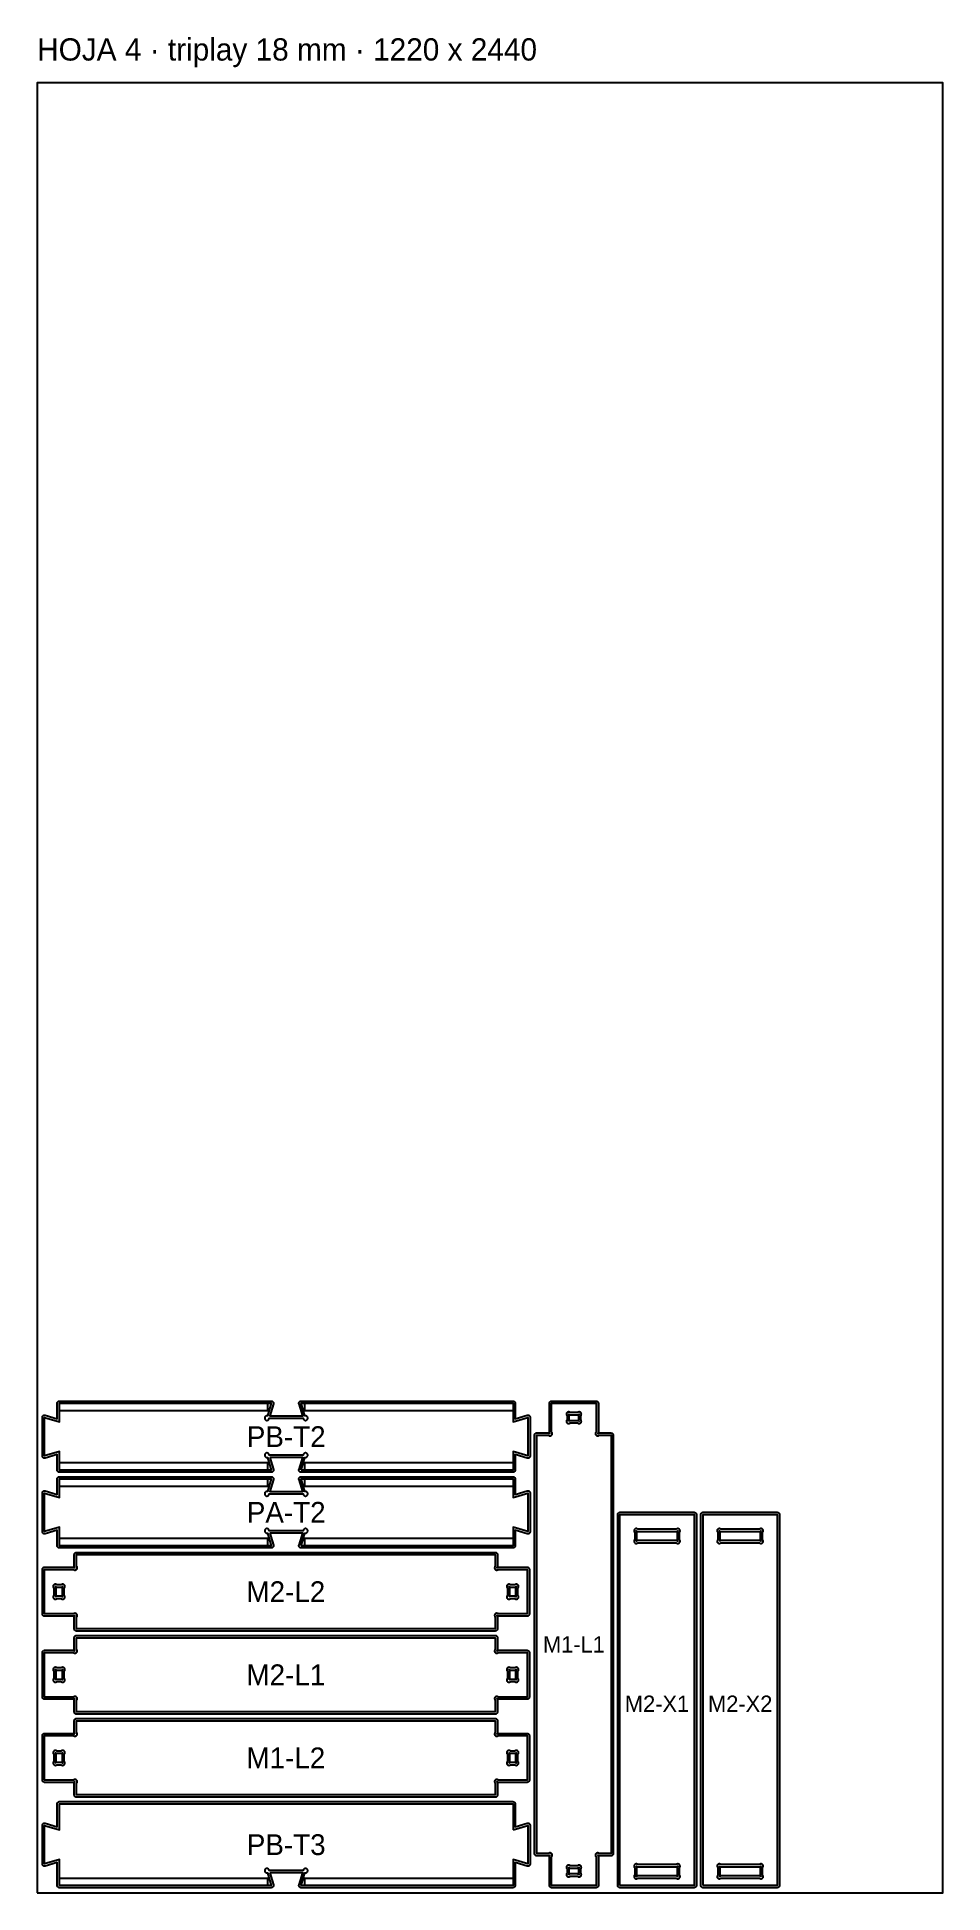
# Model space of a CAD drawing. Header units: millimetres. Extents: x 0 to 8220, y 0 to 2502.
# Drawn here: x 4200 to 5420, y 0 to 2502 of the extents above; entities that cross this region are included whole.
import ezdxf
from ezdxf.enums import TextEntityAlignment as Align

# ---------------------------------------------------------------- set-up
doc = ezdxf.new("R2010")
doc.units = ezdxf.units.MM
for name, color, linetype in [('CAJA_6MM', 30, 'Continuous'), ('CALADO_INTERIOR', 5, 'Continuous'), ('CORTE_EXT', 1, 'Continuous'), ('HOJA', 8, 'Continuous'), ('TEXTO', 7, 'Continuous'), ('TRAYECTORIA_EXT_FRESA6', 11, 'Continuous'), ('TRAYECTORIA_INT_FRESA6', 150, 'Continuous')]:
    doc.layers.add(name, color=color, linetype=linetype)

msp = doc.modelspace()

# ---------------------------------------------------------------- texts
at = {"layer": 'TEXTO'}
msp.add_text('HOJA 4 · triplay 18 mm · 1220 x 2440', height=30, dxfattribs=at).set_placement((4200, 2470))
for s, height, p in [('PB-T2', 28, (4535.5, 615)), ('PA-T2', 28, (4535.5, 513)), ('M2-L2', 28, (4535, 406)), ('M1-L1', 22, (4923, 335)), ('M2-L1', 28, (4535, 294)), ('M2-X1', 22, (5035, 255)), ('M2-X2', 22, (5147, 255)), ('M1-L2', 28, (4535, 182)), ('PB-T3', 28, (4535.5, 65))]:
    msp.add_text(s, height=height, dxfattribs=at).set_placement(p, align=Align.MIDDLE_CENTER)

# ---------------------------------------------------------------- linework, layer by layer
at = {"layer": 'CAJA_6MM'}
for points in [[(4510.5, 660), (4510.5, 650), (4230, 650), (4230, 660), (4500.5, 660)], [(4841, 650), (4560.5, 650), (4560.5, 660), (4570.5, 660), (4841, 660)], [(4230, 580), (4510.5, 580), (4510.5, 570), (4500.5, 570), (4230, 570)], [(4841, 570), (4570.5, 570), (4560.5, 570), (4560.5, 580), (4841, 580)], [(4510.5, 558), (4510.5, 548), (4230, 548), (4230, 558), (4500.5, 558)], [(4841, 548), (4560.5, 548), (4560.5, 558), (4570.5, 558), (4841, 558)], [(4230, 478), (4510.5, 478), (4510.5, 468), (4500.5, 468), (4230, 468)], [(4841, 468), (4570.5, 468), (4560.5, 468), (4560.5, 478), (4841, 478)], [(4230, 20), (4510.5, 20), (4510.5, 10), (4500.5, 10), (4230, 10)], [(4841, 10), (4570.5, 10), (4560.5, 10), (4560.5, 20), (4841, 20)]]:
    msp.add_lwpolyline(points, close=True, dxfattribs=at)
at = {"layer": 'CALADO_INTERIOR'}
for points in [[(4932.2, 637.7), (4932.2, 643.3), (4932.4, 643.5), (4932.6, 643.7), (4932.7, 644), (4932.9, 644.2), (4932.9, 644.5), (4933, 644.8), (4933.1, 645.1), (4933.1, 645.4), (4933.1, 645.7), (4933, 646), (4932.9, 646.2), (4932.9, 646.5), (4932.7, 646.8), (4932.6, 647), (4932.4, 647.3), (4932.2, 647.5), (4932, 647.7), (4931.7, 647.9), (4931.5, 648), (4931.2, 648.2), (4930.9, 648.2), (4930.7, 648.3), (4930.4, 648.4), (4930.1, 648.4), (4929.8, 648.4), (4929.5, 648.3), (4929.2, 648.2), (4928.9, 648.2), (4928.7, 648), (4928.4, 647.9), (4928.2, 647.7), (4928, 647.5), (4918, 647.5), (4917.8, 647.7), (4917.6, 647.9), (4917.3, 648), (4917.1, 648.2), (4916.8, 648.2), (4916.5, 648.3), (4916.2, 648.4), (4915.9, 648.4), (4915.6, 648.4), (4915.3, 648.3), (4915.1, 648.2), (4914.8, 648.2), (4914.5, 648), (4914.3, 647.9), (4914, 647.7), (4913.8, 647.5), (4913.6, 647.3), (4913.4, 647), (4913.3, 646.8), (4913.1, 646.5), (4913.1, 646.2), (4913, 646), (4912.9, 645.7), (4912.9, 645.4), (4912.9, 645.1), (4913, 644.8), (4913.1, 644.5), (4913.1, 644.2), (4913.3, 644), (4913.4, 643.7), (4913.6, 643.5), (4913.8, 643.3), (4913.8, 637.7), (4913.6, 637.5), (4913.4, 637.3), (4913.3, 637), (4913.1, 636.8), (4913.1, 636.5), (4913, 636.2), (4912.9, 635.9), (4912.9, 635.6), (4912.9, 635.3), (4913, 635), (4913.1, 634.8), (4913.1, 634.5), (4913.3, 634.2), (4913.4, 634), (4913.6, 633.7), (4913.8, 633.5), (4914, 633.3), (4914.3, 633.1), (4914.5, 633), (4914.8, 632.8), (4915.1, 632.8), (4915.3, 632.7), (4915.6, 632.6), (4915.9, 632.6), (4916.2, 632.6), (4916.5, 632.7), (4916.8, 632.8), (4917.1, 632.8), (4917.3, 633), (4917.6, 633.1), (4917.8, 633.3), (4918, 633.5), (4928, 633.5), (4928.2, 633.3), (4928.4, 633.1), (4928.7, 633), (4928.9, 632.8), (4929.2, 632.8), (4929.5, 632.7), (4929.8, 632.6), (4930.1, 632.6), (4930.4, 632.6), (4930.7, 632.7), (4930.9, 632.8), (4931.2, 632.8), (4931.5, 633), (4931.7, 633.1), (4932, 633.3), (4932.2, 633.5), (4932.4, 633.7), (4932.6, 634), (4932.7, 634.2), (4932.9, 634.5), (4932.9, 634.8), (4933, 635), (4933.1, 635.3), (4933.1, 635.6), (4933.1, 635.9), (4933, 636.2), (4932.9, 636.5), (4932.9, 636.8), (4932.7, 637), (4932.6, 637.3), (4932.4, 637.5)], [(5065.1, 476.1), (5065.1, 485.9), (5065.3, 486.1), (5065.5, 486.4), (5065.7, 486.6), (5065.8, 486.9), (5065.9, 487.2), (5066, 487.4), (5066, 487.7), (5066, 488), (5066, 488.3), (5066, 488.6), (5065.9, 488.9), (5065.8, 489.2), (5065.7, 489.4), (5065.5, 489.7), (5065.3, 489.9), (5065.1, 490.1), (5064.9, 490.3), (5064.7, 490.5), (5064.4, 490.7), (5064.2, 490.8), (5063.9, 490.9), (5063.6, 491), (5063.3, 491), (5063, 491), (5062.7, 491), (5062.4, 491), (5062.2, 490.9), (5061.9, 490.8), (5061.6, 490.7), (5061.4, 490.5), (5061.1, 490.3), (5060.9, 490.1), (5009.1, 490.1), (5008.9, 490.3), (5008.6, 490.5), (5008.4, 490.7), (5008.1, 490.8), (5007.8, 490.9), (5007.6, 491), (5007.3, 491), (5007, 491), (5006.7, 491), (5006.4, 491), (5006.1, 490.9), (5005.8, 490.8), (5005.6, 490.7), (5005.3, 490.5), (5005.1, 490.3), (5004.9, 490.1), (5004.7, 489.9), (5004.5, 489.7), (5004.3, 489.4), (5004.2, 489.2), (5004.1, 488.9), (5004, 488.6), (5004, 488.3), (5004, 488), (5004, 487.7), (5004, 487.4), (5004.1, 487.2), (5004.2, 486.9), (5004.3, 486.6), (5004.5, 486.4), (5004.7, 486.1), (5004.9, 485.9), (5004.9, 476.1), (5004.7, 475.9), (5004.5, 475.6), (5004.3, 475.4), (5004.2, 475.1), (5004.1, 474.8), (5004, 474.6), (5004, 474.3), (5004, 474), (5004, 473.7), (5004, 473.4), (5004.1, 473.1), (5004.2, 472.8), (5004.3, 472.6), (5004.5, 472.3), (5004.7, 472.1), (5004.9, 471.9), (5005.1, 471.7), (5005.3, 471.5), (5005.6, 471.3), (5005.8, 471.2), (5006.1, 471.1), (5006.4, 471), (5006.7, 471), (5007, 471), (5007.3, 471), (5007.6, 471), (5007.8, 471.1), (5008.1, 471.2), (5008.4, 471.3), (5008.6, 471.5), (5008.9, 471.7), (5009.1, 471.9), (5060.9, 471.9), (5061.1, 471.7), (5061.4, 471.5), (5061.6, 471.3), (5061.9, 471.2), (5062.2, 471.1), (5062.4, 471), (5062.7, 471), (5063, 471), (5063.3, 471), (5063.6, 471), (5063.9, 471.1), (5064.2, 471.2), (5064.4, 471.3), (5064.7, 471.5), (5064.9, 471.7), (5065.1, 471.9), (5065.3, 472.1), (5065.5, 472.3), (5065.7, 472.6), (5065.8, 472.8), (5065.9, 473.1), (5066, 473.4), (5066, 473.7), (5066, 474), (5066, 474.3), (5066, 474.6), (5065.9, 474.8), (5065.8, 475.1), (5065.7, 475.4), (5065.5, 475.6), (5065.3, 475.9)], [(5177.1, 476.1), (5177.1, 485.9), (5177.3, 486.1), (5177.5, 486.4), (5177.7, 486.6), (5177.8, 486.9), (5177.9, 487.2), (5178, 487.4), (5178, 487.7), (5178, 488), (5178, 488.3), (5178, 488.6), (5177.9, 488.9), (5177.8, 489.2), (5177.7, 489.4), (5177.5, 489.7), (5177.3, 489.9), (5177.1, 490.1), (5176.9, 490.3), (5176.7, 490.5), (5176.4, 490.7), (5176.2, 490.8), (5175.9, 490.9), (5175.6, 491), (5175.3, 491), (5175, 491), (5174.7, 491), (5174.4, 491), (5174.2, 490.9), (5173.9, 490.8), (5173.6, 490.7), (5173.4, 490.5), (5173.1, 490.3), (5172.9, 490.1), (5121.1, 490.1), (5120.9, 490.3), (5120.6, 490.5), (5120.4, 490.7), (5120.1, 490.8), (5119.8, 490.9), (5119.6, 491), (5119.3, 491), (5119, 491), (5118.7, 491), (5118.4, 491), (5118.1, 490.9), (5117.8, 490.8), (5117.6, 490.7), (5117.3, 490.5), (5117.1, 490.3), (5116.9, 490.1), (5116.7, 489.9), (5116.5, 489.7), (5116.3, 489.4), (5116.2, 489.2), (5116.1, 488.9), (5116, 488.6), (5116, 488.3), (5116, 488), (5116, 487.7), (5116, 487.4), (5116.1, 487.2), (5116.2, 486.9), (5116.3, 486.6), (5116.5, 486.4), (5116.7, 486.1), (5116.9, 485.9), (5116.9, 476.1), (5116.7, 475.9), (5116.5, 475.6), (5116.3, 475.4), (5116.2, 475.1), (5116.1, 474.8), (5116, 474.6), (5116, 474.3), (5116, 474), (5116, 473.7), (5116, 473.4), (5116.1, 473.1), (5116.2, 472.8), (5116.3, 472.6), (5116.5, 472.3), (5116.7, 472.1), (5116.9, 471.9), (5117.1, 471.7), (5117.3, 471.5), (5117.6, 471.3), (5117.8, 471.2), (5118.1, 471.1), (5118.4, 471), (5118.7, 471), (5119, 471), (5119.3, 471), (5119.6, 471), (5119.8, 471.1), (5120.1, 471.2), (5120.4, 471.3), (5120.6, 471.5), (5120.9, 471.7), (5121.1, 471.9), (5172.9, 471.9), (5173.1, 471.7), (5173.4, 471.5), (5173.6, 471.3), (5173.9, 471.2), (5174.2, 471.1), (5174.4, 471), (5174.7, 471), (5175, 471), (5175.3, 471), (5175.6, 471), (5175.9, 471.1), (5176.2, 471.2), (5176.4, 471.3), (5176.7, 471.5), (5176.9, 471.7), (5177.1, 471.9), (5177.3, 472.1), (5177.5, 472.3), (5177.7, 472.6), (5177.8, 472.8), (5177.9, 473.1), (5178, 473.4), (5178, 473.7), (5178, 474), (5178, 474.3), (5178, 474.6), (5177.9, 474.8), (5177.8, 475.1), (5177.7, 475.4), (5177.5, 475.6), (5177.3, 475.9)], [(4232.3, 396.8), (4232.5, 396.6), (4232.7, 396.4), (4233, 396.3), (4233.2, 396.1), (4233.5, 396.1), (4233.8, 396), (4234.1, 395.9), (4234.4, 395.9), (4234.7, 395.9), (4235, 396), (4235.2, 396.1), (4235.5, 396.1), (4235.8, 396.3), (4236, 396.4), (4236.3, 396.6), (4236.5, 396.8), (4236.7, 397), (4236.9, 397.3), (4237, 397.5), (4237.2, 397.8), (4237.2, 398.1), (4237.3, 398.3), (4237.4, 398.6), (4237.4, 398.9), (4237.4, 399.2), (4237.3, 399.5), (4237.2, 399.8), (4237.2, 400.1), (4237, 400.3), (4236.9, 400.6), (4236.7, 400.8), (4236.5, 401), (4236.5, 411), (4236.7, 411.2), (4236.9, 411.4), (4237, 411.7), (4237.2, 411.9), (4237.2, 412.2), (4237.3, 412.5), (4237.4, 412.8), (4237.4, 413.1), (4237.4, 413.4), (4237.3, 413.7), (4237.2, 413.9), (4237.2, 414.2), (4237, 414.5), (4236.9, 414.7), (4236.7, 415), (4236.5, 415.2), (4236.3, 415.4), (4236, 415.6), (4235.8, 415.7), (4235.5, 415.9), (4235.2, 415.9), (4235, 416), (4234.7, 416.1), (4234.4, 416.1), (4234.1, 416.1), (4233.8, 416), (4233.5, 415.9), (4233.2, 415.9), (4233, 415.7), (4232.7, 415.6), (4232.5, 415.4), (4232.3, 415.2), (4226.7, 415.2), (4226.5, 415.4), (4226.3, 415.6), (4226, 415.7), (4225.8, 415.9), (4225.5, 415.9), (4225.2, 416), (4224.9, 416.1), (4224.6, 416.1), (4224.3, 416.1), (4224, 416), (4223.8, 415.9), (4223.5, 415.9), (4223.2, 415.7), (4223, 415.6), (4222.7, 415.4), (4222.5, 415.2), (4222.3, 415), (4222.1, 414.7), (4222, 414.5), (4221.8, 414.2), (4221.8, 413.9), (4221.7, 413.7), (4221.6, 413.4), (4221.6, 413.1), (4221.6, 412.8), (4221.7, 412.5), (4221.8, 412.2), (4221.8, 411.9), (4222, 411.7), (4222.1, 411.4), (4222.3, 411.2), (4222.5, 411), (4222.5, 401), (4222.3, 400.8), (4222.1, 400.6), (4222, 400.3), (4221.8, 400.1), (4221.8, 399.8), (4221.7, 399.5), (4221.6, 399.2), (4221.6, 398.9), (4221.6, 398.6), (4221.7, 398.3), (4221.8, 398.1), (4221.8, 397.8), (4222, 397.5), (4222.1, 397.3), (4222.3, 397), (4222.5, 396.8), (4222.7, 396.6), (4223, 396.4), (4223.2, 396.3), (4223.5, 396.1), (4223.8, 396.1), (4224, 396), (4224.3, 395.9), (4224.6, 395.9), (4224.9, 395.9), (4225.2, 396), (4225.5, 396.1), (4225.8, 396.1), (4226, 396.3), (4226.3, 396.4), (4226.5, 396.6), (4226.7, 396.8)], [(4837.7, 396.8), (4843.3, 396.8), (4843.5, 396.6), (4843.7, 396.4), (4844, 396.3), (4844.2, 396.1), (4844.5, 396.1), (4844.8, 396), (4845.1, 395.9), (4845.4, 395.9), (4845.7, 395.9), (4846, 396), (4846.2, 396.1), (4846.5, 396.1), (4846.8, 396.3), (4847, 396.4), (4847.3, 396.6), (4847.5, 396.8), (4847.7, 397), (4847.9, 397.3), (4848, 397.5), (4848.2, 397.8), (4848.2, 398.1), (4848.3, 398.3), (4848.4, 398.6), (4848.4, 398.9), (4848.4, 399.2), (4848.3, 399.5), (4848.2, 399.8), (4848.2, 400.1), (4848, 400.3), (4847.9, 400.6), (4847.7, 400.8), (4847.5, 401), (4847.5, 411), (4847.7, 411.2), (4847.9, 411.4), (4848, 411.7), (4848.2, 411.9), (4848.2, 412.2), (4848.3, 412.5), (4848.4, 412.8), (4848.4, 413.1), (4848.4, 413.4), (4848.3, 413.7), (4848.2, 413.9), (4848.2, 414.2), (4848, 414.5), (4847.9, 414.7), (4847.7, 415), (4847.5, 415.2), (4847.3, 415.4), (4847, 415.6), (4846.8, 415.7), (4846.5, 415.9), (4846.2, 415.9), (4846, 416), (4845.7, 416.1), (4845.4, 416.1), (4845.1, 416.1), (4844.8, 416), (4844.5, 415.9), (4844.2, 415.9), (4844, 415.7), (4843.7, 415.6), (4843.5, 415.4), (4843.3, 415.2), (4837.7, 415.2), (4837.5, 415.4), (4837.3, 415.6), (4837, 415.7), (4836.8, 415.9), (4836.5, 415.9), (4836.2, 416), (4835.9, 416.1), (4835.6, 416.1), (4835.3, 416.1), (4835, 416), (4834.8, 415.9), (4834.5, 415.9), (4834.2, 415.7), (4834, 415.6), (4833.7, 415.4), (4833.5, 415.2), (4833.3, 415), (4833.1, 414.7), (4833, 414.5), (4832.8, 414.2), (4832.8, 413.9), (4832.7, 413.7), (4832.6, 413.4), (4832.6, 413.1), (4832.6, 412.8), (4832.7, 412.5), (4832.8, 412.2), (4832.8, 411.9), (4833, 411.7), (4833.1, 411.4), (4833.3, 411.2), (4833.5, 411), (4833.5, 401), (4833.3, 400.8), (4833.1, 400.6), (4833, 400.3), (4832.8, 400.1), (4832.8, 399.8), (4832.7, 399.5), (4832.6, 399.2), (4832.6, 398.9), (4832.6, 398.6), (4832.7, 398.3), (4832.8, 398.1), (4832.8, 397.8), (4833, 397.5), (4833.1, 397.3), (4833.3, 397), (4833.5, 396.8), (4833.7, 396.6), (4834, 396.4), (4834.2, 396.3), (4834.5, 396.1), (4834.8, 396.1), (4835, 396), (4835.3, 395.9), (4835.6, 395.9), (4835.9, 395.9), (4836.2, 396), (4836.5, 396.1), (4836.8, 396.1), (4837, 396.3), (4837.3, 396.4), (4837.5, 396.6)], [(4232.3, 284.8), (4232.5, 284.6), (4232.7, 284.4), (4233, 284.3), (4233.2, 284.1), (4233.5, 284.1), (4233.8, 284), (4234.1, 283.9), (4234.4, 283.9), (4234.7, 283.9), (4235, 284), (4235.2, 284.1), (4235.5, 284.1), (4235.8, 284.3), (4236, 284.4), (4236.3, 284.6), (4236.5, 284.8), (4236.7, 285), (4236.9, 285.3), (4237, 285.5), (4237.2, 285.8), (4237.2, 286.1), (4237.3, 286.3), (4237.4, 286.6), (4237.4, 286.9), (4237.4, 287.2), (4237.3, 287.5), (4237.2, 287.8), (4237.2, 288.1), (4237, 288.3), (4236.9, 288.6), (4236.7, 288.8), (4236.5, 289), (4236.5, 299), (4236.7, 299.2), (4236.9, 299.4), (4237, 299.7), (4237.2, 299.9), (4237.2, 300.2), (4237.3, 300.5), (4237.4, 300.8), (4237.4, 301.1), (4237.4, 301.4), (4237.3, 301.7), (4237.2, 301.9), (4237.2, 302.2), (4237, 302.5), (4236.9, 302.7), (4236.7, 303), (4236.5, 303.2), (4236.3, 303.4), (4236, 303.6), (4235.8, 303.7), (4235.5, 303.9), (4235.2, 303.9), (4235, 304), (4234.7, 304.1), (4234.4, 304.1), (4234.1, 304.1), (4233.8, 304), (4233.5, 303.9), (4233.2, 303.9), (4233, 303.7), (4232.7, 303.6), (4232.5, 303.4), (4232.3, 303.2), (4226.7, 303.2), (4226.5, 303.4), (4226.3, 303.6), (4226, 303.7), (4225.8, 303.9), (4225.5, 303.9), (4225.2, 304), (4224.9, 304.1), (4224.6, 304.1), (4224.3, 304.1), (4224, 304), (4223.8, 303.9), (4223.5, 303.9), (4223.2, 303.7), (4223, 303.6), (4222.7, 303.4), (4222.5, 303.2), (4222.3, 303), (4222.1, 302.7), (4222, 302.5), (4221.8, 302.2), (4221.8, 301.9), (4221.7, 301.7), (4221.6, 301.4), (4221.6, 301.1), (4221.6, 300.8), (4221.7, 300.5), (4221.8, 300.2), (4221.8, 299.9), (4222, 299.7), (4222.1, 299.4), (4222.3, 299.2), (4222.5, 299), (4222.5, 289), (4222.3, 288.8), (4222.1, 288.6), (4222, 288.3), (4221.8, 288.1), (4221.8, 287.8), (4221.7, 287.5), (4221.6, 287.2), (4221.6, 286.9), (4221.6, 286.6), (4221.7, 286.3), (4221.8, 286.1), (4221.8, 285.8), (4222, 285.5), (4222.1, 285.3), (4222.3, 285), (4222.5, 284.8), (4222.7, 284.6), (4223, 284.4), (4223.2, 284.3), (4223.5, 284.1), (4223.8, 284.1), (4224, 284), (4224.3, 283.9), (4224.6, 283.9), (4224.9, 283.9), (4225.2, 284), (4225.5, 284.1), (4225.8, 284.1), (4226, 284.3), (4226.3, 284.4), (4226.5, 284.6), (4226.7, 284.8)], [(4837.7, 284.8), (4843.3, 284.8), (4843.5, 284.6), (4843.7, 284.4), (4844, 284.3), (4844.2, 284.1), (4844.5, 284.1), (4844.8, 284), (4845.1, 283.9), (4845.4, 283.9), (4845.7, 283.9), (4846, 284), (4846.2, 284.1), (4846.5, 284.1), (4846.8, 284.3), (4847, 284.4), (4847.3, 284.6), (4847.5, 284.8), (4847.7, 285), (4847.9, 285.3), (4848, 285.5), (4848.2, 285.8), (4848.2, 286.1), (4848.3, 286.3), (4848.4, 286.6), (4848.4, 286.9), (4848.4, 287.2), (4848.3, 287.5), (4848.2, 287.8), (4848.2, 288.1), (4848, 288.3), (4847.9, 288.6), (4847.7, 288.8), (4847.5, 289), (4847.5, 299), (4847.7, 299.2), (4847.9, 299.4), (4848, 299.7), (4848.2, 299.9), (4848.2, 300.2), (4848.3, 300.5), (4848.4, 300.8), (4848.4, 301.1), (4848.4, 301.4), (4848.3, 301.7), (4848.2, 301.9), (4848.2, 302.2), (4848, 302.5), (4847.9, 302.7), (4847.7, 303), (4847.5, 303.2), (4847.3, 303.4), (4847, 303.6), (4846.8, 303.7), (4846.5, 303.9), (4846.2, 303.9), (4846, 304), (4845.7, 304.1), (4845.4, 304.1), (4845.1, 304.1), (4844.8, 304), (4844.5, 303.9), (4844.2, 303.9), (4844, 303.7), (4843.7, 303.6), (4843.5, 303.4), (4843.3, 303.2), (4837.7, 303.2), (4837.5, 303.4), (4837.3, 303.6), (4837, 303.7), (4836.8, 303.9), (4836.5, 303.9), (4836.2, 304), (4835.9, 304.1), (4835.6, 304.1), (4835.3, 304.1), (4835, 304), (4834.8, 303.9), (4834.5, 303.9), (4834.2, 303.7), (4834, 303.6), (4833.7, 303.4), (4833.5, 303.2), (4833.3, 303), (4833.1, 302.7), (4833, 302.5), (4832.8, 302.2), (4832.8, 301.9), (4832.7, 301.7), (4832.6, 301.4), (4832.6, 301.1), (4832.6, 300.8), (4832.7, 300.5), (4832.8, 300.2), (4832.8, 299.9), (4833, 299.7), (4833.1, 299.4), (4833.3, 299.2), (4833.5, 299), (4833.5, 289), (4833.3, 288.8), (4833.1, 288.6), (4833, 288.3), (4832.8, 288.1), (4832.8, 287.8), (4832.7, 287.5), (4832.6, 287.2), (4832.6, 286.9), (4832.6, 286.6), (4832.7, 286.3), (4832.8, 286.1), (4832.8, 285.8), (4833, 285.5), (4833.1, 285.3), (4833.3, 285), (4833.5, 284.8), (4833.7, 284.6), (4834, 284.4), (4834.2, 284.3), (4834.5, 284.1), (4834.8, 284.1), (4835, 284), (4835.3, 283.9), (4835.6, 283.9), (4835.9, 283.9), (4836.2, 284), (4836.5, 284.1), (4836.8, 284.1), (4837, 284.3), (4837.3, 284.4), (4837.5, 284.6)], [(4232.3, 172.8), (4232.5, 172.6), (4232.7, 172.4), (4233, 172.3), (4233.2, 172.1), (4233.5, 172.1), (4233.8, 172), (4234.1, 171.9), (4234.4, 171.9), (4234.7, 171.9), (4235, 172), (4235.2, 172.1), (4235.5, 172.1), (4235.8, 172.3), (4236, 172.4), (4236.3, 172.6), (4236.5, 172.8), (4236.7, 173), (4236.9, 173.3), (4237, 173.5), (4237.2, 173.8), (4237.2, 174.1), (4237.3, 174.3), (4237.4, 174.6), (4237.4, 174.9), (4237.4, 175.2), (4237.3, 175.5), (4237.2, 175.8), (4237.2, 176.1), (4237, 176.3), (4236.9, 176.6), (4236.7, 176.8), (4236.5, 177), (4236.5, 187), (4236.7, 187.2), (4236.9, 187.4), (4237, 187.7), (4237.2, 187.9), (4237.2, 188.2), (4237.3, 188.5), (4237.4, 188.8), (4237.4, 189.1), (4237.4, 189.4), (4237.3, 189.7), (4237.2, 189.9), (4237.2, 190.2), (4237, 190.5), (4236.9, 190.7), (4236.7, 191), (4236.5, 191.2), (4236.3, 191.4), (4236, 191.6), (4235.8, 191.7), (4235.5, 191.9), (4235.2, 191.9), (4235, 192), (4234.7, 192.1), (4234.4, 192.1), (4234.1, 192.1), (4233.8, 192), (4233.5, 191.9), (4233.2, 191.9), (4233, 191.7), (4232.7, 191.6), (4232.5, 191.4), (4232.3, 191.2), (4226.7, 191.2), (4226.5, 191.4), (4226.3, 191.6), (4226, 191.7), (4225.8, 191.9), (4225.5, 191.9), (4225.2, 192), (4224.9, 192.1), (4224.6, 192.1), (4224.3, 192.1), (4224, 192), (4223.8, 191.9), (4223.5, 191.9), (4223.2, 191.7), (4223, 191.6), (4222.7, 191.4), (4222.5, 191.2), (4222.3, 191), (4222.1, 190.7), (4222, 190.5), (4221.8, 190.2), (4221.8, 189.9), (4221.7, 189.7), (4221.6, 189.4), (4221.6, 189.1), (4221.6, 188.8), (4221.7, 188.5), (4221.8, 188.2), (4221.8, 187.9), (4222, 187.7), (4222.1, 187.4), (4222.3, 187.2), (4222.5, 187), (4222.5, 177), (4222.3, 176.8), (4222.1, 176.6), (4222, 176.3), (4221.8, 176.1), (4221.8, 175.8), (4221.7, 175.5), (4221.6, 175.2), (4221.6, 174.9), (4221.6, 174.6), (4221.7, 174.3), (4221.8, 174.1), (4221.8, 173.8), (4222, 173.5), (4222.1, 173.3), (4222.3, 173), (4222.5, 172.8), (4222.7, 172.6), (4223, 172.4), (4223.2, 172.3), (4223.5, 172.1), (4223.8, 172.1), (4224, 172), (4224.3, 171.9), (4224.6, 171.9), (4224.9, 171.9), (4225.2, 172), (4225.5, 172.1), (4225.8, 172.1), (4226, 172.3), (4226.3, 172.4), (4226.5, 172.6), (4226.7, 172.8)], [(4837.7, 172.8), (4843.3, 172.8), (4843.5, 172.6), (4843.7, 172.4), (4844, 172.3), (4844.2, 172.1), (4844.5, 172.1), (4844.8, 172), (4845.1, 171.9), (4845.4, 171.9), (4845.7, 171.9), (4846, 172), (4846.2, 172.1), (4846.5, 172.1), (4846.8, 172.3), (4847, 172.4), (4847.3, 172.6), (4847.5, 172.8), (4847.7, 173), (4847.9, 173.3), (4848, 173.5), (4848.2, 173.8), (4848.2, 174.1), (4848.3, 174.3), (4848.4, 174.6), (4848.4, 174.9), (4848.4, 175.2), (4848.3, 175.5), (4848.2, 175.8), (4848.2, 176.1), (4848, 176.3), (4847.9, 176.6), (4847.7, 176.8), (4847.5, 177), (4847.5, 187), (4847.7, 187.2), (4847.9, 187.4), (4848, 187.7), (4848.2, 187.9), (4848.2, 188.2), (4848.3, 188.5), (4848.4, 188.8), (4848.4, 189.1), (4848.4, 189.4), (4848.3, 189.7), (4848.2, 189.9), (4848.2, 190.2), (4848, 190.5), (4847.9, 190.7), (4847.7, 191), (4847.5, 191.2), (4847.3, 191.4), (4847, 191.6), (4846.8, 191.7), (4846.5, 191.9), (4846.2, 191.9), (4846, 192), (4845.7, 192.1), (4845.4, 192.1), (4845.1, 192.1), (4844.8, 192), (4844.5, 191.9), (4844.2, 191.9), (4844, 191.7), (4843.7, 191.6), (4843.5, 191.4), (4843.3, 191.2), (4837.7, 191.2), (4837.5, 191.4), (4837.3, 191.6), (4837, 191.7), (4836.8, 191.9), (4836.5, 191.9), (4836.2, 192), (4835.9, 192.1), (4835.6, 192.1), (4835.3, 192.1), (4835, 192), (4834.8, 191.9), (4834.5, 191.9), (4834.2, 191.7), (4834, 191.6), (4833.7, 191.4), (4833.5, 191.2), (4833.3, 191), (4833.1, 190.7), (4833, 190.5), (4832.8, 190.2), (4832.8, 189.9), (4832.7, 189.7), (4832.6, 189.4), (4832.6, 189.1), (4832.6, 188.8), (4832.7, 188.5), (4832.8, 188.2), (4832.8, 187.9), (4833, 187.7), (4833.1, 187.4), (4833.3, 187.2), (4833.5, 187), (4833.5, 177), (4833.3, 176.8), (4833.1, 176.6), (4833, 176.3), (4832.8, 176.1), (4832.8, 175.8), (4832.7, 175.5), (4832.6, 175.2), (4832.6, 174.9), (4832.6, 174.6), (4832.7, 174.3), (4832.8, 174.1), (4832.8, 173.8), (4833, 173.5), (4833.1, 173.3), (4833.3, 173), (4833.5, 172.8), (4833.7, 172.6), (4834, 172.4), (4834.2, 172.3), (4834.5, 172.1), (4834.8, 172.1), (4835, 172), (4835.3, 171.9), (4835.6, 171.9), (4835.9, 171.9), (4836.2, 172), (4836.5, 172.1), (4836.8, 172.1), (4837, 172.3), (4837.3, 172.4), (4837.5, 172.6)], [(4932.2, 32.3), (4932.4, 32.5), (4932.6, 32.7), (4932.7, 33), (4932.9, 33.2), (4932.9, 33.5), (4933, 33.8), (4933.1, 34.1), (4933.1, 34.4), (4933.1, 34.7), (4933, 35), (4932.9, 35.2), (4932.9, 35.5), (4932.7, 35.8), (4932.6, 36), (4932.4, 36.3), (4932.2, 36.5), (4932, 36.7), (4931.7, 36.9), (4931.5, 37), (4931.2, 37.2), (4930.9, 37.2), (4930.7, 37.3), (4930.4, 37.4), (4930.1, 37.4), (4929.8, 37.4), (4929.5, 37.3), (4929.2, 37.2), (4928.9, 37.2), (4928.7, 37), (4928.4, 36.9), (4928.2, 36.7), (4928, 36.5), (4918, 36.5), (4917.8, 36.7), (4917.6, 36.9), (4917.3, 37), (4917.1, 37.2), (4916.8, 37.2), (4916.5, 37.3), (4916.2, 37.4), (4915.9, 37.4), (4915.6, 37.4), (4915.3, 37.3), (4915.1, 37.2), (4914.8, 37.2), (4914.5, 37), (4914.3, 36.9), (4914, 36.7), (4913.8, 36.5), (4913.6, 36.3), (4913.4, 36), (4913.3, 35.8), (4913.1, 35.5), (4913.1, 35.2), (4913, 35), (4912.9, 34.7), (4912.9, 34.4), (4912.9, 34.1), (4913, 33.8), (4913.1, 33.5), (4913.1, 33.2), (4913.3, 33), (4913.4, 32.7), (4913.6, 32.5), (4913.8, 32.3), (4913.8, 26.7), (4913.6, 26.5), (4913.4, 26.3), (4913.3, 26), (4913.1, 25.8), (4913.1, 25.5), (4913, 25.2), (4912.9, 24.9), (4912.9, 24.6), (4912.9, 24.3), (4913, 24), (4913.1, 23.8), (4913.1, 23.5), (4913.3, 23.2), (4913.4, 23), (4913.6, 22.7), (4913.8, 22.5), (4914, 22.3), (4914.3, 22.1), (4914.5, 22), (4914.8, 21.8), (4915.1, 21.8), (4915.3, 21.7), (4915.6, 21.6), (4915.9, 21.6), (4916.2, 21.6), (4916.5, 21.7), (4916.8, 21.8), (4917.1, 21.8), (4917.3, 22), (4917.6, 22.1), (4917.8, 22.3), (4918, 22.5), (4928, 22.5), (4928.2, 22.3), (4928.4, 22.1), (4928.7, 22), (4928.9, 21.8), (4929.2, 21.8), (4929.5, 21.7), (4929.8, 21.6), (4930.1, 21.6), (4930.4, 21.6), (4930.7, 21.7), (4930.9, 21.8), (4931.2, 21.8), (4931.5, 22), (4931.7, 22.1), (4932, 22.3), (4932.2, 22.5), (4932.4, 22.7), (4932.6, 23), (4932.7, 23.2), (4932.9, 23.5), (4932.9, 23.8), (4933, 24), (4933.1, 24.3), (4933.1, 24.6), (4933.1, 24.9), (4933, 25.2), (4932.9, 25.5), (4932.9, 25.8), (4932.7, 26), (4932.6, 26.3), (4932.4, 26.5), (4932.2, 26.7)], [(5065.1, 33.9), (5065.3, 34.1), (5065.5, 34.4), (5065.7, 34.6), (5065.8, 34.9), (5065.9, 35.2), (5066, 35.4), (5066, 35.7), (5066, 36), (5066, 36.3), (5066, 36.6), (5065.9, 36.9), (5065.8, 37.2), (5065.7, 37.4), (5065.5, 37.7), (5065.3, 37.9), (5065.1, 38.1), (5064.9, 38.3), (5064.7, 38.5), (5064.4, 38.7), (5064.2, 38.8), (5063.9, 38.9), (5063.6, 39), (5063.3, 39), (5063, 39), (5062.7, 39), (5062.4, 39), (5062.2, 38.9), (5061.9, 38.8), (5061.6, 38.7), (5061.4, 38.5), (5061.1, 38.3), (5060.9, 38.1), (5009.1, 38.1), (5008.9, 38.3), (5008.6, 38.5), (5008.4, 38.7), (5008.1, 38.8), (5007.8, 38.9), (5007.6, 39), (5007.3, 39), (5007, 39), (5006.7, 39), (5006.4, 39), (5006.1, 38.9), (5005.8, 38.8), (5005.6, 38.7), (5005.3, 38.5), (5005.1, 38.3), (5004.9, 38.1), (5004.9, 38.1), (5004.9, 38.1), (5004.7, 37.9), (5004.5, 37.7), (5004.3, 37.4), (5004.2, 37.2), (5004.1, 36.9), (5004, 36.6), (5004, 36.3), (5004, 36), (5004, 35.7), (5004, 35.4), (5004.1, 35.2), (5004.2, 34.9), (5004.3, 34.6), (5004.5, 34.4), (5004.7, 34.1), (5004.9, 33.9), (5004.9, 24.1), (5004.7, 23.9), (5004.5, 23.6), (5004.3, 23.4), (5004.2, 23.1), (5004.1, 22.8), (5004, 22.6), (5004, 22.3), (5004, 22), (5004, 21.7), (5004, 21.4), (5004.1, 21.1), (5004.2, 20.8), (5004.3, 20.6), (5004.5, 20.3), (5004.7, 20.1), (5004.9, 19.9), (5005.1, 19.7), (5005.3, 19.5), (5005.6, 19.3), (5005.8, 19.2), (5006.1, 19.1), (5006.4, 19), (5006.7, 19), (5007, 19), (5007.3, 19), (5007.6, 19), (5007.8, 19.1), (5008.1, 19.2), (5008.4, 19.3), (5008.6, 19.5), (5008.9, 19.7), (5009.1, 19.9), (5060.9, 19.9), (5061.1, 19.7), (5061.4, 19.5), (5061.6, 19.3), (5061.9, 19.2), (5062.2, 19.1), (5062.4, 19), (5062.7, 19), (5063, 19), (5063.3, 19), (5063.6, 19), (5063.9, 19.1), (5064.2, 19.2), (5064.4, 19.3), (5064.7, 19.5), (5064.9, 19.7), (5065.1, 19.9), (5065.3, 20.1), (5065.5, 20.3), (5065.7, 20.6), (5065.8, 20.8), (5065.9, 21.1), (5066, 21.4), (5066, 21.7), (5066, 22), (5066, 22.3), (5066, 22.6), (5065.9, 22.8), (5065.8, 23.1), (5065.7, 23.4), (5065.5, 23.6), (5065.3, 23.9), (5065.1, 24.1)], [(5177.1, 33.9), (5177.3, 34.1), (5177.5, 34.4), (5177.7, 34.6), (5177.8, 34.9), (5177.9, 35.2), (5178, 35.4), (5178, 35.7), (5178, 36), (5178, 36.3), (5178, 36.6), (5177.9, 36.9), (5177.8, 37.2), (5177.7, 37.4), (5177.5, 37.7), (5177.3, 37.9), (5177.1, 38.1), (5176.9, 38.3), (5176.7, 38.5), (5176.4, 38.7), (5176.2, 38.8), (5175.9, 38.9), (5175.6, 39), (5175.3, 39), (5175, 39), (5174.7, 39), (5174.4, 39), (5174.2, 38.9), (5173.9, 38.8), (5173.6, 38.7), (5173.4, 38.5), (5173.1, 38.3), (5172.9, 38.1), (5121.1, 38.1), (5120.9, 38.3), (5120.6, 38.5), (5120.4, 38.7), (5120.1, 38.8), (5119.8, 38.9), (5119.6, 39), (5119.3, 39), (5119, 39), (5118.7, 39), (5118.4, 39), (5118.1, 38.9), (5117.8, 38.8), (5117.6, 38.7), (5117.3, 38.5), (5117.1, 38.3), (5116.9, 38.1), (5116.9, 38.1), (5116.9, 38.1), (5116.7, 37.9), (5116.5, 37.7), (5116.3, 37.4), (5116.2, 37.2), (5116.1, 36.9), (5116, 36.6), (5116, 36.3), (5116, 36), (5116, 35.7), (5116, 35.4), (5116.1, 35.2), (5116.2, 34.9), (5116.3, 34.6), (5116.5, 34.4), (5116.7, 34.1), (5116.9, 33.9), (5116.9, 24.1), (5116.7, 23.9), (5116.5, 23.6), (5116.3, 23.4), (5116.2, 23.1), (5116.1, 22.8), (5116, 22.6), (5116, 22.3), (5116, 22), (5116, 21.7), (5116, 21.4), (5116.1, 21.1), (5116.2, 20.8), (5116.3, 20.6), (5116.5, 20.3), (5116.7, 20.1), (5116.9, 19.9), (5117.1, 19.7), (5117.3, 19.5), (5117.6, 19.3), (5117.8, 19.2), (5118.1, 19.1), (5118.4, 19), (5118.7, 19), (5119, 19), (5119.3, 19), (5119.6, 19), (5119.8, 19.1), (5120.1, 19.2), (5120.4, 19.3), (5120.6, 19.5), (5120.9, 19.7), (5121.1, 19.9), (5172.9, 19.9), (5173.1, 19.7), (5173.4, 19.5), (5173.6, 19.3), (5173.9, 19.2), (5174.2, 19.1), (5174.4, 19), (5174.7, 19), (5175, 19), (5175.3, 19), (5175.6, 19), (5175.9, 19.1), (5176.2, 19.2), (5176.4, 19.3), (5176.7, 19.5), (5176.9, 19.7), (5177.1, 19.9), (5177.3, 20.1), (5177.5, 20.3), (5177.7, 20.6), (5177.8, 20.8), (5177.9, 21.1), (5178, 21.4), (5178, 21.7), (5178, 22), (5178, 22.3), (5178, 22.6), (5177.9, 22.8), (5177.8, 23.1), (5177.7, 23.4), (5177.5, 23.6), (5177.3, 23.9), (5177.1, 24.1)]]:
    msp.add_lwpolyline(points, close=True, dxfattribs=at)
at = {"layer": 'CORTE_EXT'}
for points in [[(4555.7, 570), (4560.8, 587.1), (4561.1, 587), (4561.5, 587), (4561.9, 587), (4562.3, 587.1), (4562.6, 587.2), (4563, 587.4), (4563.3, 587.6), (4563.6, 587.9), (4563.9, 588.2), (4564.1, 588.5), (4564.3, 588.9), (4564.4, 589.2), (4564.5, 589.6), (4564.5, 590), (4564.5, 590.4), (4564.4, 590.8), (4564.3, 591.1), (4564.1, 591.5), (4563.9, 591.8), (4563.6, 592.1), (4563.3, 592.4), (4563, 592.6), (4562.6, 592.8), (4562.3, 592.9), (4561.9, 593), (4561.5, 593), (4561.1, 593), (4560.7, 592.9), (4560.4, 592.8), (4560, 592.6), (4559.7, 592.4), (4559.4, 592.1), (4559.1, 591.8), (4558.9, 591.5), (4558.7, 591.1), (4558.6, 590.8), (4558.5, 590.4), (4558.5, 590.1), (4512.5, 590.1), (4512.5, 590.4), (4512.4, 590.8), (4512.3, 591.1), (4512.1, 591.5), (4511.9, 591.8), (4511.6, 592.1), (4511.3, 592.4), (4511, 592.6), (4510.6, 592.8), (4510.3, 592.9), (4509.9, 593), (4509.5, 593), (4509.1, 593), (4508.7, 592.9), (4508.4, 592.8), (4508, 592.6), (4507.7, 592.4), (4507.4, 592.1), (4507.1, 591.8), (4506.9, 591.5), (4506.7, 591.1), (4506.6, 590.8), (4506.5, 590.4), (4506.5, 590), (4506.5, 589.6), (4506.6, 589.2), (4506.7, 588.9), (4506.9, 588.5), (4507.1, 588.2), (4507.4, 587.9), (4507.7, 587.6), (4508, 587.4), (4508.4, 587.2), (4508.7, 587.1), (4509.1, 587), (4509.5, 587), (4509.9, 587), (4510.2, 587.1), (4515.3, 570), (4230, 570), (4230, 595), (4210, 589), (4210, 641), (4230, 635), (4230, 660), (4515.3, 660), (4510.2, 642.9), (4509.9, 643), (4509.5, 643), (4509.1, 643), (4508.7, 642.9), (4508.4, 642.8), (4508, 642.6), (4507.7, 642.4), (4507.4, 642.1), (4507.1, 641.8), (4506.9, 641.5), (4506.7, 641.1), (4506.6, 640.8), (4506.5, 640.4), (4506.5, 640), (4506.5, 639.6), (4506.6, 639.2), (4506.7, 638.9), (4506.9, 638.5), (4507.1, 638.2), (4507.4, 637.9), (4507.7, 637.6), (4508, 637.4), (4508.4, 637.2), (4508.7, 637.1), (4509.1, 637), (4509.5, 637), (4509.9, 637), (4510.3, 637.1), (4510.6, 637.2), (4511, 637.4), (4511.3, 637.6), (4511.6, 637.9), (4511.9, 638.2), (4512.1, 638.5), (4512.3, 638.9), (4512.4, 639.2), (4512.5, 639.6), (4512.5, 639.9), (4558.5, 639.9), (4558.5, 639.6), (4558.6, 639.2), (4558.7, 638.9), (4558.9, 638.5), (4559.1, 638.2), (4559.4, 637.9), (4559.7, 637.6), (4560, 637.4), (4560.4, 637.2), (4560.7, 637.1), (4561.1, 637), (4561.5, 637), (4561.9, 637), (4562.3, 637.1), (4562.6, 637.2), (4563, 637.4), (4563.3, 637.6), (4563.6, 637.9), (4563.9, 638.2), (4564.1, 638.5), (4564.3, 638.9), (4564.4, 639.2), (4564.5, 639.6), (4564.5, 640), (4564.5, 640.4), (4564.4, 640.8), (4564.3, 641.1), (4564.1, 641.5), (4563.9, 641.8), (4563.6, 642.1), (4563.3, 642.4), (4563, 642.6), (4562.6, 642.8), (4562.3, 642.9), (4561.9, 643), (4561.5, 643), (4561.1, 643), (4560.8, 642.9), (4555.7, 660), (4841, 660), (4841, 635), (4861, 641), (4861, 589), (4841, 595), (4841, 570)], [(4893.7, 49.7), (4893.7, 50), (4893.8, 50.3), (4893.9, 50.6), (4893.9, 50.9), (4893.9, 51.2), (4893.8, 51.5), (4893.7, 51.7), (4893.7, 52), (4893.5, 52.3), (4893.4, 52.5), (4893.2, 52.8), (4893, 53), (4892.8, 53.2), (4892.5, 53.4), (4892.3, 53.5), (4892, 53.7), (4891.7, 53.7), (4891.5, 53.8), (4891.2, 53.9), (4890.9, 53.9), (4890.6, 53.9), (4890.3, 53.8), (4890, 53.7), (4889.7, 53.7), (4889.5, 53.5), (4889.2, 53.4), (4889, 53.2), (4888.8, 53), (4873, 53), (4873, 617), (4888.8, 617), (4889, 616.8), (4889.2, 616.6), (4889.5, 616.5), (4889.7, 616.3), (4890, 616.3), (4890.3, 616.2), (4890.6, 616.1), (4890.9, 616.1), (4891.2, 616.1), (4891.5, 616.2), (4891.7, 616.3), (4892, 616.3), (4892.3, 616.5), (4892.5, 616.6), (4892.8, 616.8), (4893, 617), (4893.2, 617.2), (4893.4, 617.5), (4893.5, 617.7), (4893.7, 618), (4893.7, 618.3), (4893.8, 618.5), (4893.9, 618.8), (4893.9, 619.1), (4893.9, 619.4), (4893.8, 619.7), (4893.7, 620), (4893.7, 620.3), (4893.5, 620.5), (4893.4, 620.8), (4893.2, 621), (4893, 621.2), (4893, 660), (4953, 660), (4953, 621.2), (4952.8, 621), (4952.6, 620.8), (4952.5, 620.5), (4952.3, 620.3), (4952.3, 620), (4952.2, 619.7), (4952.1, 619.4), (4952.1, 619.1), (4952.1, 618.8), (4952.2, 618.5), (4952.3, 618.3), (4952.3, 618), (4952.5, 617.7), (4952.6, 617.5), (4952.8, 617.2), (4953, 617), (4953.2, 616.8), (4953.5, 616.6), (4953.7, 616.5), (4954, 616.3), (4954.3, 616.3), (4954.5, 616.2), (4954.8, 616.1), (4955.1, 616.1), (4955.4, 616.1), (4955.7, 616.2), (4956, 616.3), (4956.3, 616.3), (4956.5, 616.5), (4956.8, 616.6), (4957, 616.8), (4957.2, 617), (4973, 617), (4973, 53), (4957.2, 53), (4957, 53.2), (4956.8, 53.4), (4956.5, 53.5), (4956.3, 53.7), (4956, 53.7), (4955.7, 53.8), (4955.4, 53.9), (4955.1, 53.9), (4954.8, 53.9), (4954.5, 53.8), (4954.3, 53.7), (4954, 53.7), (4953.7, 53.5), (4953.5, 53.4), (4953.2, 53.2), (4953, 53), (4952.8, 52.8), (4952.6, 52.5), (4952.5, 52.3), (4952.3, 52), (4952.3, 51.7), (4952.2, 51.5), (4952.1, 51.2), (4952.1, 50.9), (4952.1, 50.6), (4952.2, 50.3), (4952.3, 50), (4952.3, 49.7), (4952.5, 49.5), (4952.6, 49.2), (4952.8, 49), (4953, 48.8), (4953, 10), (4893, 10), (4893, 48.8), (4893.2, 49), (4893.4, 49.2), (4893.5, 49.5)], [(4555.7, 468), (4560.8, 485.1), (4561.1, 485), (4561.5, 485), (4561.9, 485), (4562.3, 485.1), (4562.6, 485.2), (4563, 485.4), (4563.3, 485.6), (4563.6, 485.9), (4563.9, 486.2), (4564.1, 486.5), (4564.3, 486.9), (4564.4, 487.2), (4564.5, 487.6), (4564.5, 488), (4564.5, 488.4), (4564.4, 488.8), (4564.3, 489.1), (4564.1, 489.5), (4563.9, 489.8), (4563.6, 490.1), (4563.3, 490.4), (4563, 490.6), (4562.6, 490.8), (4562.3, 490.9), (4561.9, 491), (4561.5, 491), (4561.1, 491), (4560.7, 490.9), (4560.4, 490.8), (4560, 490.6), (4559.7, 490.4), (4559.4, 490.1), (4559.1, 489.8), (4558.9, 489.5), (4558.7, 489.1), (4558.6, 488.8), (4558.5, 488.4), (4558.5, 488.1), (4512.5, 488.1), (4512.5, 488.4), (4512.4, 488.8), (4512.3, 489.1), (4512.1, 489.5), (4511.9, 489.8), (4511.6, 490.1), (4511.3, 490.4), (4511, 490.6), (4510.6, 490.8), (4510.3, 490.9), (4509.9, 491), (4509.5, 491), (4509.1, 491), (4508.7, 490.9), (4508.4, 490.8), (4508, 490.6), (4507.7, 490.4), (4507.4, 490.1), (4507.1, 489.8), (4506.9, 489.5), (4506.7, 489.1), (4506.6, 488.8), (4506.5, 488.4), (4506.5, 488), (4506.5, 487.6), (4506.6, 487.2), (4506.7, 486.9), (4506.9, 486.5), (4507.1, 486.2), (4507.4, 485.9), (4507.7, 485.6), (4508, 485.4), (4508.4, 485.2), (4508.7, 485.1), (4509.1, 485), (4509.5, 485), (4509.9, 485), (4510.2, 485.1), (4515.3, 468), (4230, 468), (4230, 493), (4210, 487), (4210, 539), (4230, 533), (4230, 558), (4515.3, 558), (4510.2, 540.9), (4509.9, 541), (4509.5, 541), (4509.1, 541), (4508.7, 540.9), (4508.4, 540.8), (4508, 540.6), (4507.7, 540.4), (4507.4, 540.1), (4507.1, 539.8), (4506.9, 539.5), (4506.7, 539.1), (4506.6, 538.8), (4506.5, 538.4), (4506.5, 538), (4506.5, 537.6), (4506.6, 537.2), (4506.7, 536.9), (4506.9, 536.5), (4507.1, 536.2), (4507.4, 535.9), (4507.7, 535.6), (4508, 535.4), (4508.4, 535.2), (4508.7, 535.1), (4509.1, 535), (4509.5, 535), (4509.9, 535), (4510.3, 535.1), (4510.6, 535.2), (4511, 535.4), (4511.3, 535.6), (4511.6, 535.9), (4511.9, 536.2), (4512.1, 536.5), (4512.3, 536.9), (4512.4, 537.2), (4512.5, 537.6), (4512.5, 537.9), (4558.5, 537.9), (4558.5, 537.6), (4558.6, 537.2), (4558.7, 536.9), (4558.9, 536.5), (4559.1, 536.2), (4559.4, 535.9), (4559.7, 535.6), (4560, 535.4), (4560.4, 535.2), (4560.7, 535.1), (4561.1, 535), (4561.5, 535), (4561.9, 535), (4562.3, 535.1), (4562.6, 535.2), (4563, 535.4), (4563.3, 535.6), (4563.6, 535.9), (4563.9, 536.2), (4564.1, 536.5), (4564.3, 536.9), (4564.4, 537.2), (4564.5, 537.6), (4564.5, 538), (4564.5, 538.4), (4564.4, 538.8), (4564.3, 539.1), (4564.1, 539.5), (4563.9, 539.8), (4563.6, 540.1), (4563.3, 540.4), (4563, 540.6), (4562.6, 540.8), (4562.3, 540.9), (4561.9, 541), (4561.5, 541), (4561.1, 541), (4560.8, 540.9), (4555.7, 558), (4841, 558), (4841, 533), (4861, 539), (4861, 487), (4841, 493), (4841, 468)], [(4985, 10), (4985, 510), (5085, 510), (5085, 10)], [(5097, 10), (5097, 510), (5197, 510), (5197, 10)], [(4249.7, 435.3), (4250, 435.3), (4250.3, 435.2), (4250.6, 435.1), (4250.9, 435.1), (4251.2, 435.1), (4251.5, 435.2), (4251.7, 435.3), (4252, 435.3), (4252.3, 435.5), (4252.5, 435.6), (4252.8, 435.8), (4253, 436), (4253.2, 436.2), (4253.4, 436.5), (4253.5, 436.7), (4253.7, 437), (4253.7, 437.3), (4253.8, 437.5), (4253.9, 437.8), (4253.9, 438.1), (4253.9, 438.4), (4253.8, 438.7), (4253.7, 439), (4253.7, 439.3), (4253.5, 439.5), (4253.4, 439.8), (4253.2, 440), (4253, 440.2), (4253, 456), (4817, 456), (4817, 440.2), (4816.8, 440), (4816.6, 439.8), (4816.5, 439.5), (4816.3, 439.3), (4816.3, 439), (4816.2, 438.7), (4816.1, 438.4), (4816.1, 438.1), (4816.1, 437.8), (4816.2, 437.5), (4816.3, 437.3), (4816.3, 437), (4816.5, 436.7), (4816.6, 436.5), (4816.8, 436.2), (4817, 436), (4817.2, 435.8), (4817.5, 435.6), (4817.7, 435.5), (4818, 435.3), (4818.3, 435.3), (4818.5, 435.2), (4818.8, 435.1), (4819.1, 435.1), (4819.4, 435.1), (4819.7, 435.2), (4820, 435.3), (4820.3, 435.3), (4820.5, 435.5), (4820.8, 435.6), (4821, 435.8), (4821.2, 436), (4860, 436), (4860, 376), (4821.2, 376), (4821, 376.2), (4820.8, 376.4), (4820.5, 376.5), (4820.3, 376.7), (4820, 376.7), (4819.7, 376.8), (4819.4, 376.9), (4819.1, 376.9), (4818.8, 376.9), (4818.5, 376.8), (4818.3, 376.7), (4818, 376.7), (4817.7, 376.5), (4817.5, 376.4), (4817.2, 376.2), (4817, 376), (4816.8, 375.8), (4816.6, 375.5), (4816.5, 375.3), (4816.3, 375), (4816.3, 374.7), (4816.2, 374.5), (4816.1, 374.2), (4816.1, 373.9), (4816.1, 373.6), (4816.2, 373.3), (4816.3, 373), (4816.3, 372.7), (4816.5, 372.5), (4816.6, 372.2), (4816.8, 372), (4817, 371.8), (4817, 356), (4253, 356), (4253, 371.8), (4253.2, 372), (4253.4, 372.2), (4253.5, 372.5), (4253.7, 372.7), (4253.7, 373), (4253.8, 373.3), (4253.9, 373.6), (4253.9, 373.9), (4253.9, 374.2), (4253.8, 374.5), (4253.7, 374.7), (4253.7, 375), (4253.5, 375.3), (4253.4, 375.5), (4253.2, 375.8), (4253, 376), (4252.8, 376.2), (4252.5, 376.4), (4252.3, 376.5), (4252, 376.7), (4251.7, 376.7), (4251.5, 376.8), (4251.2, 376.9), (4250.9, 376.9), (4250.6, 376.9), (4250.3, 376.8), (4250, 376.7), (4249.7, 376.7), (4249.5, 376.5), (4249.2, 376.4), (4249, 376.2), (4248.8, 376), (4210, 376), (4210, 436), (4248.8, 436), (4249, 435.8), (4249.2, 435.6), (4249.5, 435.5)], [(4249.7, 323.3), (4250, 323.3), (4250.3, 323.2), (4250.6, 323.1), (4250.9, 323.1), (4251.2, 323.1), (4251.5, 323.2), (4251.7, 323.3), (4252, 323.3), (4252.3, 323.5), (4252.5, 323.6), (4252.8, 323.8), (4253, 324), (4253.2, 324.2), (4253.4, 324.5), (4253.5, 324.7), (4253.7, 325), (4253.7, 325.3), (4253.8, 325.5), (4253.9, 325.8), (4253.9, 326.1), (4253.9, 326.4), (4253.8, 326.7), (4253.7, 327), (4253.7, 327.3), (4253.5, 327.5), (4253.4, 327.8), (4253.2, 328), (4253, 328.2), (4253, 344), (4817, 344), (4817, 328.2), (4816.8, 328), (4816.6, 327.8), (4816.5, 327.5), (4816.3, 327.3), (4816.3, 327), (4816.2, 326.7), (4816.1, 326.4), (4816.1, 326.1), (4816.1, 325.8), (4816.2, 325.5), (4816.3, 325.3), (4816.3, 325), (4816.5, 324.7), (4816.6, 324.5), (4816.8, 324.2), (4817, 324), (4817.2, 323.8), (4817.5, 323.6), (4817.7, 323.5), (4818, 323.3), (4818.3, 323.3), (4818.5, 323.2), (4818.8, 323.1), (4819.1, 323.1), (4819.4, 323.1), (4819.7, 323.2), (4820, 323.3), (4820.3, 323.3), (4820.5, 323.5), (4820.8, 323.6), (4821, 323.8), (4821.2, 324), (4860, 324), (4860, 264), (4821.2, 264), (4821, 264.2), (4820.8, 264.4), (4820.5, 264.5), (4820.3, 264.7), (4820, 264.7), (4819.7, 264.8), (4819.4, 264.9), (4819.1, 264.9), (4818.8, 264.9), (4818.5, 264.8), (4818.3, 264.7), (4818, 264.7), (4817.7, 264.5), (4817.5, 264.4), (4817.2, 264.2), (4817, 264), (4816.8, 263.8), (4816.6, 263.5), (4816.5, 263.3), (4816.3, 263), (4816.3, 262.7), (4816.2, 262.5), (4816.1, 262.2), (4816.1, 261.9), (4816.1, 261.6), (4816.2, 261.3), (4816.3, 261), (4816.3, 260.7), (4816.5, 260.5), (4816.6, 260.2), (4816.8, 260), (4817, 259.8), (4817, 244), (4253, 244), (4253, 259.8), (4253.2, 260), (4253.4, 260.2), (4253.5, 260.5), (4253.7, 260.7), (4253.7, 261), (4253.8, 261.3), (4253.9, 261.6), (4253.9, 261.9), (4253.9, 262.2), (4253.8, 262.5), (4253.7, 262.7), (4253.7, 263), (4253.5, 263.3), (4253.4, 263.5), (4253.2, 263.8), (4253, 264), (4252.8, 264.2), (4252.5, 264.4), (4252.3, 264.5), (4252, 264.7), (4251.7, 264.7), (4251.5, 264.8), (4251.2, 264.9), (4250.9, 264.9), (4250.6, 264.9), (4250.3, 264.8), (4250, 264.7), (4249.7, 264.7), (4249.5, 264.5), (4249.2, 264.4), (4249, 264.2), (4248.8, 264), (4210, 264), (4210, 324), (4248.8, 324), (4249, 323.8), (4249.2, 323.6), (4249.5, 323.5)], [(4249.7, 211.3), (4250, 211.3), (4250.3, 211.2), (4250.6, 211.1), (4250.9, 211.1), (4251.2, 211.1), (4251.5, 211.2), (4251.7, 211.3), (4252, 211.3), (4252.3, 211.5), (4252.5, 211.6), (4252.8, 211.8), (4253, 212), (4253.2, 212.2), (4253.4, 212.5), (4253.5, 212.7), (4253.7, 213), (4253.7, 213.3), (4253.8, 213.5), (4253.9, 213.8), (4253.9, 214.1), (4253.9, 214.4), (4253.8, 214.7), (4253.7, 215), (4253.7, 215.3), (4253.5, 215.5), (4253.4, 215.8), (4253.2, 216), (4253, 216.2), (4253, 232), (4817, 232), (4817, 216.2), (4816.8, 216), (4816.6, 215.8), (4816.5, 215.5), (4816.3, 215.3), (4816.3, 215), (4816.2, 214.7), (4816.1, 214.4), (4816.1, 214.1), (4816.1, 213.8), (4816.2, 213.5), (4816.3, 213.3), (4816.3, 213), (4816.5, 212.7), (4816.6, 212.5), (4816.8, 212.2), (4817, 212), (4817.2, 211.8), (4817.5, 211.6), (4817.7, 211.5), (4818, 211.3), (4818.3, 211.3), (4818.5, 211.2), (4818.8, 211.1), (4819.1, 211.1), (4819.4, 211.1), (4819.7, 211.2), (4820, 211.3), (4820.3, 211.3), (4820.5, 211.5), (4820.8, 211.6), (4821, 211.8), (4821.2, 212), (4860, 212), (4860, 152), (4821.2, 152), (4821, 152.2), (4820.8, 152.4), (4820.5, 152.5), (4820.3, 152.7), (4820, 152.7), (4819.7, 152.8), (4819.4, 152.9), (4819.1, 152.9), (4818.8, 152.9), (4818.5, 152.8), (4818.3, 152.7), (4818, 152.7), (4817.7, 152.5), (4817.5, 152.4), (4817.2, 152.2), (4817, 152), (4816.8, 151.8), (4816.6, 151.5), (4816.5, 151.3), (4816.3, 151), (4816.3, 150.7), (4816.2, 150.5), (4816.1, 150.2), (4816.1, 149.9), (4816.1, 149.6), (4816.2, 149.3), (4816.3, 149), (4816.3, 148.7), (4816.5, 148.5), (4816.6, 148.2), (4816.8, 148), (4817, 147.8), (4817, 132), (4253, 132), (4253, 147.8), (4253.2, 148), (4253.4, 148.2), (4253.5, 148.5), (4253.7, 148.7), (4253.7, 149), (4253.8, 149.3), (4253.9, 149.6), (4253.9, 149.9), (4253.9, 150.2), (4253.8, 150.5), (4253.7, 150.7), (4253.7, 151), (4253.5, 151.3), (4253.4, 151.5), (4253.2, 151.8), (4253, 152), (4252.8, 152.2), (4252.5, 152.4), (4252.3, 152.5), (4252, 152.7), (4251.7, 152.7), (4251.5, 152.8), (4251.2, 152.9), (4250.9, 152.9), (4250.6, 152.9), (4250.3, 152.8), (4250, 152.7), (4249.7, 152.7), (4249.5, 152.5), (4249.2, 152.4), (4249, 152.2), (4248.8, 152), (4210, 152), (4210, 212), (4248.8, 212), (4249, 211.8), (4249.2, 211.6), (4249.5, 211.5)], [(4841, 85), (4861, 91), (4861, 39), (4841, 45), (4841, 10), (4555.7, 10), (4560.8, 27.1), (4561.1, 27), (4561.5, 27), (4561.9, 27), (4562.3, 27.1), (4562.6, 27.2), (4563, 27.4), (4563.3, 27.6), (4563.6, 27.9), (4563.9, 28.2), (4564.1, 28.5), (4564.3, 28.9), (4564.4, 29.2), (4564.5, 29.6), (4564.5, 30), (4564.5, 30.4), (4564.4, 30.8), (4564.3, 31.1), (4564.1, 31.5), (4563.9, 31.8), (4563.6, 32.1), (4563.3, 32.4), (4563, 32.6), (4562.6, 32.8), (4562.3, 32.9), (4561.9, 33), (4561.5, 33), (4561.1, 33), (4560.7, 32.9), (4560.4, 32.8), (4560, 32.6), (4559.7, 32.4), (4559.4, 32.1), (4559.1, 31.8), (4558.9, 31.5), (4558.7, 31.1), (4558.6, 30.8), (4558.5, 30.4), (4558.5, 30.2), (4512.5, 30.2), (4512.5, 30.4), (4512.4, 30.8), (4512.3, 31.1), (4512.1, 31.5), (4511.9, 31.8), (4511.6, 32.1), (4511.3, 32.4), (4511, 32.6), (4510.6, 32.8), (4510.3, 32.9), (4509.9, 33), (4509.5, 33), (4509.1, 33), (4508.7, 32.9), (4508.4, 32.8), (4508, 32.6), (4507.7, 32.4), (4507.4, 32.1), (4507.1, 31.8), (4506.9, 31.5), (4506.7, 31.1), (4506.6, 30.8), (4506.5, 30.4), (4506.5, 30), (4506.5, 29.6), (4506.6, 29.2), (4506.7, 28.9), (4506.9, 28.5), (4507.1, 28.2), (4507.4, 27.9), (4507.7, 27.6), (4508, 27.4), (4508.4, 27.2), (4508.7, 27.1), (4509.1, 27), (4509.5, 27), (4509.9, 27), (4510.2, 27.1), (4515.3, 10), (4230, 10), (4230, 45), (4210, 39), (4210, 91), (4230, 85), (4230, 120), (4841, 120)]]:
    msp.add_lwpolyline(points, close=True, dxfattribs=at)
at = {"layer": 'HOJA'}
msp.add_lwpolyline([(4200, 0), (5420, 0), (5420, 2440), (4200, 2440)], close=True, dxfattribs=at)
at = {"layer": 'TRAYECTORIA_EXT_FRESA6'}
for points in [[(4513.3, 587.1), (4518.2, 570.9), (4518.3, 570.6), (4518.3, 570.3), (4518.3, 570), (4518.3, 569.7), (4518.3, 569.4), (4518.2, 569.1), (4518.1, 568.8), (4518, 568.6), (4517.8, 568.3), (4517.7, 568.1), (4517.5, 567.9), (4517.2, 567.7), (4517, 567.5), (4516.8, 567.4), (4516.5, 567.2), (4516.2, 567.1), (4515.9, 567.1), (4515.6, 567), (4515.3, 567), (4230, 567), (4229.7, 567), (4229.4, 567.1), (4229.1, 567.1), (4228.9, 567.2), (4228.6, 567.4), (4228.3, 567.5), (4228.1, 567.7), (4227.9, 567.9), (4227.7, 568.1), (4227.5, 568.3), (4227.4, 568.6), (4227.2, 568.9), (4227.1, 569.1), (4227.1, 569.4), (4227, 569.7), (4227, 570), (4227, 591), (4210.9, 586.1), (4210.6, 586.1), (4210.3, 586), (4210, 586), (4209.7, 586), (4209.4, 586.1), (4209.1, 586.1), (4208.8, 586.2), (4208.6, 586.4), (4208.3, 586.5), (4208.1, 586.7), (4207.9, 586.9), (4207.7, 587.1), (4207.5, 587.3), (4207.4, 587.6), (4207.2, 587.9), (4207.1, 588.1), (4207.1, 588.4), (4207, 588.7), (4207, 589), (4207, 641), (4207, 641.3), (4207.1, 641.6), (4207.1, 641.9), (4207.2, 642.1), (4207.4, 642.4), (4207.5, 642.7), (4207.7, 642.9), (4207.9, 643.1), (4208.1, 643.3), (4208.3, 643.5), (4208.6, 643.6), (4208.8, 643.8), (4209.1, 643.9), (4209.4, 643.9), (4209.7, 644), (4210, 644), (4210.3, 644), (4210.6, 643.9), (4210.9, 643.9), (4227, 639), (4227, 660), (4227, 660.3), (4227.1, 660.6), (4227.1, 660.9), (4227.2, 661.1), (4227.4, 661.4), (4227.5, 661.7), (4227.7, 661.9), (4227.9, 662.1), (4228.1, 662.3), (4228.3, 662.5), (4228.6, 662.6), (4228.9, 662.8), (4229.1, 662.9), (4229.4, 662.9), (4229.7, 663), (4230, 663), (4515.3, 663), (4515.6, 663), (4515.9, 662.9), (4516.2, 662.9), (4516.5, 662.8), (4516.8, 662.6), (4517, 662.5), (4517.2, 662.3), (4517.5, 662.1), (4517.7, 661.9), (4517.8, 661.7), (4518, 661.4), (4518.1, 661.2), (4518.2, 660.9), (4518.3, 660.6), (4518.3, 660.3), (4518.3, 660), (4518.3, 659.7), (4518.3, 659.4), (4518.2, 659.1), (4513.3, 642.9), (4557.7, 642.9), (4552.8, 659.1), (4552.7, 659.4), (4552.7, 659.7), (4552.7, 660), (4552.7, 660.3), (4552.7, 660.6), (4552.8, 660.9), (4552.9, 661.2), (4553, 661.4), (4553.2, 661.7), (4553.3, 661.9), (4553.5, 662.1), (4553.8, 662.3), (4554, 662.5), (4554.2, 662.6), (4554.5, 662.8), (4554.8, 662.9), (4555.1, 662.9), (4555.4, 663), (4555.7, 663), (4841, 663), (4841.3, 663), (4841.6, 662.9), (4841.9, 662.9), (4842.1, 662.8), (4842.4, 662.6), (4842.7, 662.5), (4842.9, 662.3), (4843.1, 662.1), (4843.3, 661.9), (4843.5, 661.7), (4843.6, 661.4), (4843.8, 661.1), (4843.9, 660.9), (4843.9, 660.6), (4844, 660.3), (4844, 660), (4844, 639), (4860.1, 643.9), (4860.4, 643.9), (4860.7, 644), (4861, 644), (4861.3, 644), (4861.6, 643.9), (4861.9, 643.9), (4862.2, 643.8), (4862.4, 643.6), (4862.7, 643.5), (4862.9, 643.3), (4863.1, 643.1), (4863.3, 642.9), (4863.5, 642.7), (4863.6, 642.4), (4863.8, 642.1), (4863.9, 641.9), (4863.9, 641.6), (4864, 641.3), (4864, 641), (4864, 589), (4864, 588.7), (4863.9, 588.4), (4863.9, 588.1), (4863.8, 587.9), (4863.6, 587.6), (4863.5, 587.3), (4863.3, 587.1), (4863.1, 586.9), (4862.9, 586.7), (4862.7, 586.5), (4862.4, 586.4), (4862.2, 586.2), (4861.9, 586.1), (4861.6, 586.1), (4861.3, 586), (4861, 586), (4860.7, 586), (4860.4, 586.1), (4860.1, 586.1), (4844, 591), (4844, 570), (4844, 569.7), (4843.9, 569.4), (4843.9, 569.1), (4843.8, 568.9), (4843.6, 568.6), (4843.5, 568.3), (4843.3, 568.1), (4843.1, 567.9), (4842.9, 567.7), (4842.7, 567.5), (4842.4, 567.4), (4842.1, 567.2), (4841.9, 567.1), (4841.6, 567.1), (4841.3, 567), (4841, 567), (4555.7, 567), (4555.4, 567), (4555.1, 567.1), (4554.8, 567.1), (4554.5, 567.2), (4554.2, 567.4), (4554, 567.5), (4553.8, 567.7), (4553.5, 567.9), (4553.3, 568.1), (4553.2, 568.3), (4553, 568.6), (4552.9, 568.8), (4552.8, 569.1), (4552.7, 569.4), (4552.7, 569.7), (4552.7, 570), (4552.7, 570.3), (4552.7, 570.6), (4552.8, 570.9), (4557.7, 587.1)], [(4890.8, 50.8), (4890.8, 50.8), (4890.5, 50.6), (4890.3, 50.4), (4890, 50.3), (4889.7, 50.1), (4889.4, 50.1), (4889.1, 50), (4888.8, 50), (4873, 50), (4872.7, 50), (4872.4, 50.1), (4872.1, 50.1), (4871.9, 50.2), (4871.6, 50.4), (4871.3, 50.5), (4871.1, 50.7), (4870.9, 50.9), (4870.7, 51.1), (4870.5, 51.3), (4870.4, 51.6), (4870.2, 51.9), (4870.1, 52.1), (4870.1, 52.4), (4870, 52.7), (4870, 53), (4870, 617), (4870, 617.3), (4870.1, 617.6), (4870.1, 617.9), (4870.2, 618.1), (4870.4, 618.4), (4870.5, 618.7), (4870.7, 618.9), (4870.9, 619.1), (4871.1, 619.3), (4871.3, 619.5), (4871.6, 619.6), (4871.9, 619.8), (4872.1, 619.9), (4872.4, 619.9), (4872.7, 620), (4873, 620), (4888.8, 620), (4889.1, 620), (4889.4, 619.9), (4889.7, 619.9), (4890, 619.7), (4890.3, 619.6), (4890.5, 619.4), (4890.8, 619.2), (4890.8, 619.2), (4890.8, 619.2), (4890.6, 619.5), (4890.4, 619.7), (4890.3, 620), (4890.1, 620.3), (4890.1, 620.6), (4890, 620.9), (4890, 621.2), (4890, 660), (4890, 660.3), (4890.1, 660.6), (4890.1, 660.9), (4890.2, 661.1), (4890.4, 661.4), (4890.5, 661.7), (4890.7, 661.9), (4890.9, 662.1), (4891.1, 662.3), (4891.3, 662.5), (4891.6, 662.6), (4891.9, 662.8), (4892.1, 662.9), (4892.4, 662.9), (4892.7, 663), (4893, 663), (4953, 663), (4953.3, 663), (4953.6, 662.9), (4953.9, 662.9), (4954.1, 662.8), (4954.4, 662.6), (4954.7, 662.5), (4954.9, 662.3), (4955.1, 662.1), (4955.3, 661.9), (4955.5, 661.7), (4955.6, 661.4), (4955.8, 661.1), (4955.9, 660.9), (4955.9, 660.6), (4956, 660.3), (4956, 660), (4956, 621.2), (4956, 620.9), (4955.9, 620.6), (4955.9, 620.3), (4955.7, 620), (4955.6, 619.7), (4955.4, 619.5), (4955.2, 619.2), (4955.2, 619.2), (4955.2, 619.2), (4955.5, 619.4), (4955.7, 619.6), (4956, 619.7), (4956.3, 619.9), (4956.6, 619.9), (4956.9, 620), (4957.2, 620), (4973, 620), (4973.3, 620), (4973.6, 619.9), (4973.9, 619.9), (4974.1, 619.8), (4974.4, 619.6), (4974.7, 619.5), (4974.9, 619.3), (4975.1, 619.1), (4975.3, 618.9), (4975.5, 618.7), (4975.6, 618.4), (4975.8, 618.1), (4975.9, 617.9), (4975.9, 617.6), (4976, 617.3), (4976, 617), (4976, 53), (4976, 52.7), (4975.9, 52.4), (4975.9, 52.1), (4975.8, 51.9), (4975.6, 51.6), (4975.5, 51.3), (4975.3, 51.1), (4975.1, 50.9), (4974.9, 50.7), (4974.7, 50.5), (4974.4, 50.4), (4974.1, 50.2), (4973.9, 50.1), (4973.6, 50.1), (4973.3, 50), (4973, 50), (4957.2, 50), (4956.9, 50), (4956.6, 50.1), (4956.3, 50.1), (4956, 50.3), (4955.7, 50.4), (4955.5, 50.6), (4955.2, 50.8), (4955.2, 50.8), (4955.2, 50.8), (4955.4, 50.6), (4955.6, 50.3), (4955.7, 50.1), (4955.8, 49.8), (4955.9, 49.6), (4955.9, 49.3), (4956, 49), (4956, 48.8), (4956, 10), (4956, 9.7), (4955.9, 9.4), (4955.9, 9.1), (4955.8, 8.9), (4955.6, 8.6), (4955.5, 8.3), (4955.3, 8.1), (4955.1, 7.9), (4954.9, 7.7), (4954.7, 7.5), (4954.4, 7.4), (4954.1, 7.2), (4953.9, 7.1), (4953.6, 7.1), (4953.3, 7), (4953, 7), (4893, 7), (4892.7, 7), (4892.4, 7.1), (4892.1, 7.1), (4891.9, 7.2), (4891.6, 7.4), (4891.3, 7.5), (4891.1, 7.7), (4890.9, 7.9), (4890.7, 8.1), (4890.5, 8.3), (4890.4, 8.6), (4890.2, 8.9), (4890.1, 9.1), (4890.1, 9.4), (4890, 9.7), (4890, 10), (4890, 48.8), (4890, 49), (4890.1, 49.3), (4890.1, 49.6), (4890.2, 49.8), (4890.3, 50.1), (4890.4, 50.3), (4890.6, 50.6), (4890.8, 50.8)], [(4513.3, 485.1), (4518.2, 468.9), (4518.3, 468.6), (4518.3, 468.3), (4518.3, 468), (4518.3, 467.7), (4518.3, 467.4), (4518.2, 467.1), (4518.1, 466.8), (4518, 466.6), (4517.8, 466.3), (4517.7, 466.1), (4517.5, 465.9), (4517.2, 465.7), (4517, 465.5), (4516.8, 465.4), (4516.5, 465.2), (4516.2, 465.1), (4515.9, 465.1), (4515.6, 465), (4515.3, 465), (4230, 465), (4229.7, 465), (4229.4, 465.1), (4229.1, 465.1), (4228.9, 465.2), (4228.6, 465.4), (4228.3, 465.5), (4228.1, 465.7), (4227.9, 465.9), (4227.7, 466.1), (4227.5, 466.3), (4227.4, 466.6), (4227.2, 466.9), (4227.1, 467.1), (4227.1, 467.4), (4227, 467.7), (4227, 468), (4227, 489), (4210.9, 484.1), (4210.6, 484.1), (4210.3, 484), (4210, 484), (4209.7, 484), (4209.4, 484.1), (4209.1, 484.1), (4208.8, 484.2), (4208.6, 484.4), (4208.3, 484.5), (4208.1, 484.7), (4207.9, 484.9), (4207.7, 485.1), (4207.5, 485.3), (4207.4, 485.6), (4207.2, 485.9), (4207.1, 486.1), (4207.1, 486.4), (4207, 486.7), (4207, 487), (4207, 539), (4207, 539.3), (4207.1, 539.6), (4207.1, 539.9), (4207.2, 540.1), (4207.4, 540.4), (4207.5, 540.7), (4207.7, 540.9), (4207.9, 541.1), (4208.1, 541.3), (4208.3, 541.5), (4208.6, 541.6), (4208.8, 541.8), (4209.1, 541.9), (4209.4, 541.9), (4209.7, 542), (4210, 542), (4210.3, 542), (4210.6, 541.9), (4210.9, 541.9), (4227, 537), (4227, 558), (4227, 558.3), (4227.1, 558.6), (4227.1, 558.9), (4227.2, 559.1), (4227.4, 559.4), (4227.5, 559.7), (4227.7, 559.9), (4227.9, 560.1), (4228.1, 560.3), (4228.3, 560.5), (4228.6, 560.6), (4228.9, 560.8), (4229.1, 560.9), (4229.4, 560.9), (4229.7, 561), (4230, 561), (4515.3, 561), (4515.6, 561), (4515.9, 560.9), (4516.2, 560.9), (4516.5, 560.8), (4516.8, 560.6), (4517, 560.5), (4517.2, 560.3), (4517.5, 560.1), (4517.7, 559.9), (4517.8, 559.7), (4518, 559.4), (4518.1, 559.2), (4518.2, 558.9), (4518.3, 558.6), (4518.3, 558.3), (4518.3, 558), (4518.3, 557.7), (4518.3, 557.4), (4518.2, 557.1), (4513.3, 540.9), (4557.7, 540.9), (4552.8, 557.1), (4552.7, 557.4), (4552.7, 557.7), (4552.7, 558), (4552.7, 558.3), (4552.7, 558.6), (4552.8, 558.9), (4552.9, 559.2), (4553, 559.4), (4553.2, 559.7), (4553.3, 559.9), (4553.5, 560.1), (4553.8, 560.3), (4554, 560.5), (4554.2, 560.6), (4554.5, 560.8), (4554.8, 560.9), (4555.1, 560.9), (4555.4, 561), (4555.7, 561), (4841, 561), (4841.3, 561), (4841.6, 560.9), (4841.9, 560.9), (4842.1, 560.8), (4842.4, 560.6), (4842.7, 560.5), (4842.9, 560.3), (4843.1, 560.1), (4843.3, 559.9), (4843.5, 559.7), (4843.6, 559.4), (4843.8, 559.1), (4843.9, 558.9), (4843.9, 558.6), (4844, 558.3), (4844, 558), (4844, 537), (4860.1, 541.9), (4860.4, 541.9), (4860.7, 542), (4861, 542), (4861.3, 542), (4861.6, 541.9), (4861.9, 541.9), (4862.2, 541.8), (4862.4, 541.6), (4862.7, 541.5), (4862.9, 541.3), (4863.1, 541.1), (4863.3, 540.9), (4863.5, 540.7), (4863.6, 540.4), (4863.8, 540.1), (4863.9, 539.9), (4863.9, 539.6), (4864, 539.3), (4864, 539), (4864, 487), (4864, 486.7), (4863.9, 486.4), (4863.9, 486.1), (4863.8, 485.9), (4863.6, 485.6), (4863.5, 485.3), (4863.3, 485.1), (4863.1, 484.9), (4862.9, 484.7), (4862.7, 484.5), (4862.4, 484.4), (4862.2, 484.2), (4861.9, 484.1), (4861.6, 484.1), (4861.3, 484), (4861, 484), (4860.7, 484), (4860.4, 484.1), (4860.1, 484.1), (4844, 489), (4844, 468), (4844, 467.7), (4843.9, 467.4), (4843.9, 467.1), (4843.8, 466.9), (4843.6, 466.6), (4843.5, 466.3), (4843.3, 466.1), (4843.1, 465.9), (4842.9, 465.7), (4842.7, 465.5), (4842.4, 465.4), (4842.1, 465.2), (4841.9, 465.1), (4841.6, 465.1), (4841.3, 465), (4841, 465), (4555.7, 465), (4555.4, 465), (4555.1, 465.1), (4554.8, 465.1), (4554.5, 465.2), (4554.2, 465.4), (4554, 465.5), (4553.8, 465.7), (4553.5, 465.9), (4553.3, 466.1), (4553.2, 466.3), (4553, 466.6), (4552.9, 466.8), (4552.8, 467.1), (4552.7, 467.4), (4552.7, 467.7), (4552.7, 468), (4552.7, 468.3), (4552.7, 468.6), (4552.8, 468.9), (4557.7, 485.1)], [(4985, 7), (4984.7, 7), (4984.4, 7.1), (4984.1, 7.1), (4983.9, 7.2), (4983.6, 7.4), (4983.3, 7.5), (4983.1, 7.7), (4982.9, 7.9), (4982.7, 8.1), (4982.5, 8.3), (4982.4, 8.6), (4982.2, 8.9), (4982.1, 9.1), (4982.1, 9.4), (4982, 9.7), (4982, 10), (4982, 510), (4982, 510.3), (4982.1, 510.6), (4982.1, 510.9), (4982.2, 511.1), (4982.4, 511.4), (4982.5, 511.7), (4982.7, 511.9), (4982.9, 512.1), (4983.1, 512.3), (4983.3, 512.5), (4983.6, 512.6), (4983.9, 512.8), (4984.1, 512.9), (4984.4, 512.9), (4984.7, 513), (4985, 513), (5085, 513), (5085.3, 513), (5085.6, 512.9), (5085.9, 512.9), (5086.1, 512.8), (5086.4, 512.6), (5086.7, 512.5), (5086.9, 512.3), (5087.1, 512.1), (5087.3, 511.9), (5087.5, 511.7), (5087.6, 511.4), (5087.8, 511.1), (5087.9, 510.9), (5087.9, 510.6), (5088, 510.3), (5088, 510), (5088, 10), (5088, 9.7), (5087.9, 9.4), (5087.9, 9.1), (5087.8, 8.9), (5087.6, 8.6), (5087.5, 8.3), (5087.3, 8.1), (5087.1, 7.9), (5086.9, 7.7), (5086.7, 7.5), (5086.4, 7.4), (5086.1, 7.2), (5085.9, 7.1), (5085.6, 7.1), (5085.3, 7), (5085, 7)], [(5097, 7), (5096.7, 7), (5096.4, 7.1), (5096.1, 7.1), (5095.9, 7.2), (5095.6, 7.4), (5095.3, 7.5), (5095.1, 7.7), (5094.9, 7.9), (5094.7, 8.1), (5094.5, 8.3), (5094.4, 8.6), (5094.2, 8.9), (5094.1, 9.1), (5094.1, 9.4), (5094, 9.7), (5094, 10), (5094, 510), (5094, 510.3), (5094.1, 510.6), (5094.1, 510.9), (5094.2, 511.1), (5094.4, 511.4), (5094.5, 511.7), (5094.7, 511.9), (5094.9, 512.1), (5095.1, 512.3), (5095.3, 512.5), (5095.6, 512.6), (5095.9, 512.8), (5096.1, 512.9), (5096.4, 512.9), (5096.7, 513), (5097, 513), (5197, 513), (5197.3, 513), (5197.6, 512.9), (5197.9, 512.9), (5198.1, 512.8), (5198.4, 512.6), (5198.7, 512.5), (5198.9, 512.3), (5199.1, 512.1), (5199.3, 511.9), (5199.5, 511.7), (5199.6, 511.4), (5199.8, 511.1), (5199.9, 510.9), (5199.9, 510.6), (5200, 510.3), (5200, 510), (5200, 10), (5200, 9.7), (5199.9, 9.4), (5199.9, 9.1), (5199.8, 8.9), (5199.6, 8.6), (5199.5, 8.3), (5199.3, 8.1), (5199.1, 7.9), (5198.9, 7.7), (5198.7, 7.5), (5198.4, 7.4), (5198.1, 7.2), (5197.9, 7.1), (5197.6, 7.1), (5197.3, 7), (5197, 7)], [(4250.8, 373.8), (4250.8, 373.8), (4250.5, 373.6), (4250.3, 373.4), (4250, 373.3), (4249.7, 373.1), (4249.4, 373.1), (4249.1, 373), (4248.8, 373), (4210, 373), (4209.7, 373), (4209.4, 373.1), (4209.1, 373.1), (4208.9, 373.2), (4208.6, 373.4), (4208.3, 373.5), (4208.1, 373.7), (4207.9, 373.9), (4207.7, 374.1), (4207.5, 374.3), (4207.4, 374.6), (4207.2, 374.9), (4207.1, 375.1), (4207.1, 375.4), (4207, 375.7), (4207, 376), (4207, 436), (4207, 436.3), (4207.1, 436.6), (4207.1, 436.9), (4207.2, 437.1), (4207.4, 437.4), (4207.5, 437.7), (4207.7, 437.9), (4207.9, 438.1), (4208.1, 438.3), (4208.3, 438.5), (4208.6, 438.6), (4208.9, 438.8), (4209.1, 438.9), (4209.4, 438.9), (4209.7, 439), (4210, 439), (4248.8, 439), (4249.1, 439), (4249.4, 438.9), (4249.7, 438.9), (4250, 438.7), (4250.3, 438.6), (4250.5, 438.4), (4250.8, 438.2), (4250.8, 438.2), (4250.8, 438.2), (4250.6, 438.5), (4250.4, 438.7), (4250.3, 439), (4250.1, 439.3), (4250.1, 439.6), (4250, 439.9), (4250, 440.2), (4250, 456), (4250, 456.3), (4250.1, 456.6), (4250.1, 456.9), (4250.2, 457.1), (4250.4, 457.4), (4250.5, 457.7), (4250.7, 457.9), (4250.9, 458.1), (4251.1, 458.3), (4251.3, 458.5), (4251.6, 458.6), (4251.9, 458.8), (4252.1, 458.9), (4252.4, 458.9), (4252.7, 459), (4253, 459), (4817, 459), (4817.3, 459), (4817.6, 458.9), (4817.9, 458.9), (4818.1, 458.8), (4818.4, 458.6), (4818.7, 458.5), (4818.9, 458.3), (4819.1, 458.1), (4819.3, 457.9), (4819.5, 457.7), (4819.6, 457.4), (4819.8, 457.1), (4819.9, 456.9), (4819.9, 456.6), (4820, 456.3), (4820, 456), (4820, 440.2), (4820, 439.9), (4819.9, 439.6), (4819.9, 439.3), (4819.7, 439), (4819.6, 438.7), (4819.4, 438.5), (4819.2, 438.2), (4819.2, 438.2), (4819.2, 438.2), (4819.5, 438.4), (4819.7, 438.6), (4820, 438.7), (4820.3, 438.9), (4820.6, 438.9), (4820.9, 439), (4821.2, 439), (4860, 439), (4860.3, 439), (4860.6, 438.9), (4860.9, 438.9), (4861.1, 438.8), (4861.4, 438.6), (4861.7, 438.5), (4861.9, 438.3), (4862.1, 438.1), (4862.3, 437.9), (4862.5, 437.7), (4862.6, 437.4), (4862.8, 437.1), (4862.9, 436.9), (4862.9, 436.6), (4863, 436.3), (4863, 436), (4863, 376), (4863, 375.7), (4862.9, 375.4), (4862.9, 375.1), (4862.8, 374.9), (4862.6, 374.6), (4862.5, 374.3), (4862.3, 374.1), (4862.1, 373.9), (4861.9, 373.7), (4861.7, 373.5), (4861.4, 373.4), (4861.1, 373.2), (4860.9, 373.1), (4860.6, 373.1), (4860.3, 373), (4860, 373), (4821.2, 373), (4820.9, 373), (4820.6, 373.1), (4820.3, 373.1), (4820, 373.3), (4819.7, 373.4), (4819.5, 373.6), (4819.2, 373.8), (4819.2, 373.8), (4819.2, 373.8), (4819.4, 373.5), (4819.6, 373.3), (4819.7, 373), (4819.9, 372.7), (4819.9, 372.4), (4820, 372.1), (4820, 371.8), (4820, 356), (4820, 355.7), (4819.9, 355.4), (4819.9, 355.1), (4819.8, 354.9), (4819.6, 354.6), (4819.5, 354.3), (4819.3, 354.1), (4819.1, 353.9), (4818.9, 353.7), (4818.7, 353.5), (4818.4, 353.4), (4818.1, 353.2), (4817.9, 353.1), (4817.6, 353.1), (4817.3, 353), (4817, 353), (4253, 353), (4252.7, 353), (4252.4, 353.1), (4252.1, 353.1), (4251.9, 353.2), (4251.6, 353.4), (4251.3, 353.5), (4251.1, 353.7), (4250.9, 353.9), (4250.7, 354.1), (4250.5, 354.3), (4250.4, 354.6), (4250.2, 354.9), (4250.1, 355.1), (4250.1, 355.4), (4250, 355.7), (4250, 356), (4250, 371.8), (4250, 372), (4250.1, 372.3), (4250.1, 372.6), (4250.2, 372.8), (4250.3, 373.1), (4250.4, 373.3), (4250.6, 373.6), (4250.8, 373.8)], [(4250.8, 261.8), (4250.8, 261.8), (4250.5, 261.6), (4250.3, 261.4), (4250, 261.3), (4249.7, 261.1), (4249.4, 261.1), (4249.1, 261), (4248.8, 261), (4210, 261), (4209.7, 261), (4209.4, 261.1), (4209.1, 261.1), (4208.9, 261.2), (4208.6, 261.4), (4208.3, 261.5), (4208.1, 261.7), (4207.9, 261.9), (4207.7, 262.1), (4207.5, 262.3), (4207.4, 262.6), (4207.2, 262.9), (4207.1, 263.1), (4207.1, 263.4), (4207, 263.7), (4207, 264), (4207, 324), (4207, 324.3), (4207.1, 324.6), (4207.1, 324.9), (4207.2, 325.1), (4207.4, 325.4), (4207.5, 325.7), (4207.7, 325.9), (4207.9, 326.1), (4208.1, 326.3), (4208.3, 326.5), (4208.6, 326.6), (4208.9, 326.8), (4209.1, 326.9), (4209.4, 326.9), (4209.7, 327), (4210, 327), (4248.8, 327), (4249.1, 327), (4249.4, 326.9), (4249.7, 326.9), (4250, 326.7), (4250.3, 326.6), (4250.5, 326.4), (4250.8, 326.2), (4250.8, 326.2), (4250.8, 326.2), (4250.6, 326.5), (4250.4, 326.7), (4250.3, 327), (4250.1, 327.3), (4250.1, 327.6), (4250, 327.9), (4250, 328.2), (4250, 344), (4250, 344.3), (4250.1, 344.6), (4250.1, 344.9), (4250.2, 345.1), (4250.4, 345.4), (4250.5, 345.7), (4250.7, 345.9), (4250.9, 346.1), (4251.1, 346.3), (4251.3, 346.5), (4251.6, 346.6), (4251.9, 346.8), (4252.1, 346.9), (4252.4, 346.9), (4252.7, 347), (4253, 347), (4817, 347), (4817.3, 347), (4817.6, 346.9), (4817.9, 346.9), (4818.1, 346.8), (4818.4, 346.6), (4818.7, 346.5), (4818.9, 346.3), (4819.1, 346.1), (4819.3, 345.9), (4819.5, 345.7), (4819.6, 345.4), (4819.8, 345.1), (4819.9, 344.9), (4819.9, 344.6), (4820, 344.3), (4820, 344), (4820, 328.2), (4820, 327.9), (4819.9, 327.6), (4819.9, 327.3), (4819.7, 327), (4819.6, 326.7), (4819.4, 326.5), (4819.2, 326.2), (4819.2, 326.2), (4819.2, 326.2), (4819.5, 326.4), (4819.7, 326.6), (4820, 326.7), (4820.3, 326.9), (4820.6, 326.9), (4820.9, 327), (4821.2, 327), (4860, 327), (4860.3, 327), (4860.6, 326.9), (4860.9, 326.9), (4861.1, 326.8), (4861.4, 326.6), (4861.7, 326.5), (4861.9, 326.3), (4862.1, 326.1), (4862.3, 325.9), (4862.5, 325.7), (4862.6, 325.4), (4862.8, 325.1), (4862.9, 324.9), (4862.9, 324.6), (4863, 324.3), (4863, 324), (4863, 264), (4863, 263.7), (4862.9, 263.4), (4862.9, 263.1), (4862.8, 262.9), (4862.6, 262.6), (4862.5, 262.3), (4862.3, 262.1), (4862.1, 261.9), (4861.9, 261.7), (4861.7, 261.5), (4861.4, 261.4), (4861.1, 261.2), (4860.9, 261.1), (4860.6, 261.1), (4860.3, 261), (4860, 261), (4821.2, 261), (4820.9, 261), (4820.6, 261.1), (4820.3, 261.1), (4820, 261.3), (4819.7, 261.4), (4819.5, 261.6), (4819.2, 261.8), (4819.2, 261.8), (4819.2, 261.8), (4819.4, 261.5), (4819.6, 261.3), (4819.7, 261), (4819.9, 260.7), (4819.9, 260.4), (4820, 260.1), (4820, 259.8), (4820, 244), (4820, 243.7), (4819.9, 243.4), (4819.9, 243.1), (4819.8, 242.9), (4819.6, 242.6), (4819.5, 242.3), (4819.3, 242.1), (4819.1, 241.9), (4818.9, 241.7), (4818.7, 241.5), (4818.4, 241.4), (4818.1, 241.2), (4817.9, 241.1), (4817.6, 241.1), (4817.3, 241), (4817, 241), (4253, 241), (4252.7, 241), (4252.4, 241.1), (4252.1, 241.1), (4251.9, 241.2), (4251.6, 241.4), (4251.3, 241.5), (4251.1, 241.7), (4250.9, 241.9), (4250.7, 242.1), (4250.5, 242.3), (4250.4, 242.6), (4250.2, 242.9), (4250.1, 243.1), (4250.1, 243.4), (4250, 243.7), (4250, 244), (4250, 259.8), (4250, 260), (4250.1, 260.3), (4250.1, 260.6), (4250.2, 260.8), (4250.3, 261.1), (4250.4, 261.3), (4250.6, 261.6), (4250.8, 261.8)], [(4250.8, 214.2), (4250.8, 214.2), (4250.6, 214.5), (4250.4, 214.7), (4250.3, 215), (4250.1, 215.3), (4250.1, 215.6), (4250, 215.9), (4250, 216.2), (4250, 232), (4250, 232.3), (4250.1, 232.6), (4250.1, 232.9), (4250.2, 233.1), (4250.4, 233.4), (4250.5, 233.7), (4250.7, 233.9), (4250.9, 234.1), (4251.1, 234.3), (4251.3, 234.5), (4251.6, 234.6), (4251.9, 234.8), (4252.1, 234.9), (4252.4, 234.9), (4252.7, 235), (4253, 235), (4817, 235), (4817.3, 235), (4817.6, 234.9), (4817.9, 234.9), (4818.1, 234.8), (4818.4, 234.6), (4818.7, 234.5), (4818.9, 234.3), (4819.1, 234.1), (4819.3, 233.9), (4819.5, 233.7), (4819.6, 233.4), (4819.8, 233.1), (4819.9, 232.9), (4819.9, 232.6), (4820, 232.3), (4820, 232), (4820, 216.2), (4820, 215.9), (4819.9, 215.6), (4819.9, 215.3), (4819.7, 215), (4819.6, 214.7), (4819.4, 214.5), (4819.2, 214.2), (4819.2, 214.2), (4819.2, 214.2), (4819.5, 214.4), (4819.7, 214.6), (4820, 214.7), (4820.3, 214.9), (4820.6, 214.9), (4820.9, 215), (4821.2, 215), (4860, 215), (4860.3, 215), (4860.6, 214.9), (4860.9, 214.9), (4861.1, 214.8), (4861.4, 214.6), (4861.7, 214.5), (4861.9, 214.3), (4862.1, 214.1), (4862.3, 213.9), (4862.5, 213.7), (4862.6, 213.4), (4862.8, 213.1), (4862.9, 212.9), (4862.9, 212.6), (4863, 212.3), (4863, 212), (4863, 152), (4863, 151.7), (4862.9, 151.4), (4862.9, 151.1), (4862.8, 150.9), (4862.6, 150.6), (4862.5, 150.3), (4862.3, 150.1), (4862.1, 149.9), (4861.9, 149.7), (4861.7, 149.5), (4861.4, 149.4), (4861.1, 149.2), (4860.9, 149.1), (4860.6, 149.1), (4860.3, 149), (4860, 149), (4821.2, 149), (4820.9, 149), (4820.6, 149.1), (4820.3, 149.1), (4820, 149.3), (4819.7, 149.4), (4819.5, 149.6), (4819.2, 149.8), (4819.2, 149.8), (4819.2, 149.8), (4819.4, 149.5), (4819.6, 149.3), (4819.7, 149), (4819.9, 148.7), (4819.9, 148.4), (4820, 148.1), (4820, 147.8), (4820, 132), (4820, 131.7), (4819.9, 131.4), (4819.9, 131.1), (4819.8, 130.9), (4819.6, 130.6), (4819.5, 130.3), (4819.3, 130.1), (4819.1, 129.9), (4818.9, 129.7), (4818.7, 129.5), (4818.4, 129.4), (4818.1, 129.2), (4817.9, 129.1), (4817.6, 129.1), (4817.3, 129), (4817, 129), (4253, 129), (4252.7, 129), (4252.4, 129.1), (4252.1, 129.1), (4251.9, 129.2), (4251.6, 129.4), (4251.3, 129.5), (4251.1, 129.7), (4250.9, 129.9), (4250.7, 130.1), (4250.5, 130.3), (4250.4, 130.6), (4250.2, 130.9), (4250.1, 131.1), (4250.1, 131.4), (4250, 131.7), (4250, 132), (4250, 147.8), (4250, 148), (4250.1, 148.3), (4250.1, 148.6), (4250.2, 148.8), (4250.3, 149.1), (4250.4, 149.3), (4250.6, 149.6), (4250.8, 149.8), (4250.8, 149.8), (4250.8, 149.8), (4250.5, 149.6), (4250.3, 149.4), (4250, 149.3), (4249.7, 149.1), (4249.4, 149.1), (4249.1, 149), (4248.8, 149), (4210, 149), (4209.7, 149), (4209.4, 149.1), (4209.1, 149.1), (4208.9, 149.2), (4208.6, 149.4), (4208.3, 149.5), (4208.1, 149.7), (4207.9, 149.9), (4207.7, 150.1), (4207.5, 150.3), (4207.4, 150.6), (4207.2, 150.9), (4207.1, 151.1), (4207.1, 151.4), (4207, 151.7), (4207, 152), (4207, 212), (4207, 212.3), (4207.1, 212.6), (4207.1, 212.9), (4207.2, 213.1), (4207.4, 213.4), (4207.5, 213.7), (4207.7, 213.9), (4207.9, 214.1), (4208.1, 214.3), (4208.3, 214.5), (4208.6, 214.6), (4208.9, 214.8), (4209.1, 214.9), (4209.4, 214.9), (4209.7, 215), (4210, 215), (4248.8, 215), (4249.1, 215), (4249.4, 214.9), (4249.7, 214.9), (4250, 214.7), (4250.3, 214.6), (4250.5, 214.4), (4250.8, 214.2)], [(4513.3, 27.2), (4518.2, 10.9), (4518.3, 10.6), (4518.3, 10.3), (4518.3, 10), (4518.3, 9.7), (4518.3, 9.4), (4518.2, 9.1), (4518.1, 8.8), (4518, 8.6), (4517.8, 8.3), (4517.7, 8.1), (4517.5, 7.9), (4517.2, 7.7), (4517, 7.5), (4516.8, 7.4), (4516.5, 7.2), (4516.2, 7.1), (4515.9, 7.1), (4515.6, 7), (4515.3, 7), (4230, 7), (4229.7, 7), (4229.4, 7.1), (4229.1, 7.1), (4228.9, 7.2), (4228.6, 7.4), (4228.3, 7.5), (4228.1, 7.7), (4227.9, 7.9), (4227.7, 8.1), (4227.5, 8.3), (4227.4, 8.6), (4227.2, 8.9), (4227.1, 9.1), (4227.1, 9.4), (4227, 9.7), (4227, 10), (4227, 41), (4210.9, 36.1), (4210.6, 36.1), (4210.3, 36), (4210, 36), (4209.7, 36), (4209.4, 36.1), (4209.1, 36.1), (4208.8, 36.2), (4208.6, 36.4), (4208.3, 36.5), (4208.1, 36.7), (4207.9, 36.9), (4207.7, 37.1), (4207.5, 37.3), (4207.4, 37.6), (4207.2, 37.9), (4207.1, 38.1), (4207.1, 38.4), (4207, 38.7), (4207, 39), (4207, 91), (4207, 91.3), (4207.1, 91.6), (4207.1, 91.9), (4207.2, 92.1), (4207.4, 92.4), (4207.5, 92.7), (4207.7, 92.9), (4207.9, 93.1), (4208.1, 93.3), (4208.3, 93.5), (4208.6, 93.6), (4208.8, 93.8), (4209.1, 93.9), (4209.4, 93.9), (4209.7, 94), (4210, 94), (4210.3, 94), (4210.6, 93.9), (4210.9, 93.9), (4227, 89), (4227, 120), (4227, 120.3), (4227.1, 120.6), (4227.1, 120.9), (4227.2, 121.1), (4227.4, 121.4), (4227.5, 121.7), (4227.7, 121.9), (4227.9, 122.1), (4228.1, 122.3), (4228.3, 122.5), (4228.6, 122.6), (4228.9, 122.8), (4229.1, 122.9), (4229.4, 122.9), (4229.7, 123), (4230, 123), (4841, 123), (4841.3, 123), (4841.6, 122.9), (4841.9, 122.9), (4842.1, 122.8), (4842.4, 122.6), (4842.7, 122.5), (4842.9, 122.3), (4843.1, 122.1), (4843.3, 121.9), (4843.5, 121.7), (4843.6, 121.4), (4843.8, 121.1), (4843.9, 120.9), (4843.9, 120.6), (4844, 120.3), (4844, 120), (4844, 89), (4860.1, 93.9), (4860.4, 93.9), (4860.7, 94), (4861, 94), (4861.3, 94), (4861.6, 93.9), (4861.9, 93.9), (4862.2, 93.8), (4862.4, 93.6), (4862.7, 93.5), (4862.9, 93.3), (4863.1, 93.1), (4863.3, 92.9), (4863.5, 92.7), (4863.6, 92.4), (4863.8, 92.1), (4863.9, 91.9), (4863.9, 91.6), (4864, 91.3), (4864, 91), (4864, 39), (4864, 38.7), (4863.9, 38.4), (4863.9, 38.1), (4863.8, 37.9), (4863.6, 37.6), (4863.5, 37.3), (4863.3, 37.1), (4863.1, 36.9), (4862.9, 36.7), (4862.7, 36.5), (4862.4, 36.4), (4862.2, 36.2), (4861.9, 36.1), (4861.6, 36.1), (4861.3, 36), (4861, 36), (4860.7, 36), (4860.4, 36.1), (4860.1, 36.1), (4844, 41), (4844, 10), (4844, 9.7), (4843.9, 9.4), (4843.9, 9.1), (4843.8, 8.9), (4843.6, 8.6), (4843.5, 8.3), (4843.3, 8.1), (4843.1, 7.9), (4842.9, 7.7), (4842.7, 7.5), (4842.4, 7.4), (4842.1, 7.2), (4841.9, 7.1), (4841.6, 7.1), (4841.3, 7), (4841, 7), (4555.7, 7), (4555.4, 7), (4555.1, 7.1), (4554.8, 7.1), (4554.5, 7.2), (4554.2, 7.4), (4554, 7.5), (4553.8, 7.7), (4553.5, 7.9), (4553.3, 8.1), (4553.2, 8.3), (4553, 8.6), (4552.9, 8.8), (4552.8, 9.1), (4552.7, 9.4), (4552.7, 9.7), (4552.7, 10), (4552.7, 10.3), (4552.7, 10.6), (4552.8, 10.9), (4557.7, 27.2)]]:
    msp.add_lwpolyline(points, close=True, dxfattribs=at)
at = {"layer": 'TRAYECTORIA_INT_FRESA6'}
for points in [[(4916, 635.7), (4916, 635.7), (4916.2, 636), (4916.4, 636.2), (4916.5, 636.5), (4916.7, 636.8), (4916.7, 637.1), (4916.8, 637.4), (4916.8, 637.7), (4916.8, 643.3), (4916.8, 643.6), (4916.7, 643.9), (4916.7, 644.2), (4916.5, 644.5), (4916.4, 644.8), (4916.2, 645), (4916, 645.3), (4916, 645.3), (4916, 645.3), (4916.3, 645.1), (4916.5, 644.9), (4916.8, 644.8), (4917.1, 644.6), (4917.4, 644.6), (4917.7, 644.5), (4918, 644.5), (4928, 644.5), (4928.3, 644.5), (4928.6, 644.6), (4928.9, 644.6), (4929.2, 644.8), (4929.5, 644.9), (4929.7, 645.1), (4930, 645.3), (4930, 645.3), (4930, 645.3), (4929.8, 645), (4929.6, 644.8), (4929.5, 644.5), (4929.3, 644.2), (4929.3, 643.9), (4929.2, 643.6), (4929.2, 643.3), (4929.2, 637.7), (4929.2, 637.4), (4929.3, 637.1), (4929.3, 636.8), (4929.5, 636.5), (4929.6, 636.2), (4929.8, 636), (4930, 635.7), (4930, 635.7), (4930, 635.7), (4929.7, 635.9), (4929.5, 636.1), (4929.2, 636.2), (4928.9, 636.4), (4928.6, 636.4), (4928.3, 636.5), (4928, 636.5), (4918, 636.5), (4917.7, 636.5), (4917.4, 636.4), (4917.1, 636.4), (4916.8, 636.2), (4916.5, 636.1), (4916.3, 635.9), (4916, 635.7)], [(5007, 474), (5007.1, 474.1), (5007.2, 474.3), (5007.4, 474.5), (5007.5, 474.8), (5007.6, 475), (5007.7, 475.3), (5007.8, 475.5), (5007.8, 475.8), (5007.9, 476.1), (5007.9, 485.9), (5007.8, 486.2), (5007.8, 486.5), (5007.7, 486.7), (5007.6, 487), (5007.5, 487.2), (5007.4, 487.5), (5007.2, 487.7), (5007.1, 487.9), (5007, 488), (5007.1, 487.9), (5007.3, 487.8), (5007.5, 487.6), (5007.8, 487.5), (5008, 487.4), (5008.3, 487.3), (5008.5, 487.2), (5008.8, 487.2), (5009.1, 487.1), (5060.9, 487.1), (5061.2, 487.2), (5061.5, 487.2), (5061.7, 487.3), (5062, 487.4), (5062.2, 487.5), (5062.5, 487.6), (5062.7, 487.8), (5062.9, 487.9), (5063, 488), (5062.9, 487.9), (5062.8, 487.7), (5062.6, 487.5), (5062.5, 487.2), (5062.4, 487), (5062.3, 486.7), (5062.2, 486.5), (5062.2, 486.2), (5062.1, 485.9), (5062.1, 476.1), (5062.2, 475.8), (5062.2, 475.5), (5062.3, 475.3), (5062.4, 475), (5062.5, 474.8), (5062.6, 474.5), (5062.8, 474.3), (5062.9, 474.1), (5063, 474), (5062.9, 474.1), (5062.7, 474.2), (5062.5, 474.4), (5062.2, 474.5), (5062, 474.6), (5061.7, 474.7), (5061.5, 474.8), (5061.2, 474.8), (5060.9, 474.9), (5009.1, 474.9), (5008.8, 474.8), (5008.5, 474.8), (5008.3, 474.7), (5008, 474.6), (5007.8, 474.5), (5007.5, 474.4), (5007.3, 474.2), (5007.1, 474.1)], [(5119, 474), (5119.1, 474.1), (5119.2, 474.3), (5119.4, 474.5), (5119.5, 474.8), (5119.6, 475), (5119.7, 475.3), (5119.8, 475.5), (5119.8, 475.8), (5119.9, 476.1), (5119.9, 485.9), (5119.8, 486.2), (5119.8, 486.5), (5119.7, 486.7), (5119.6, 487), (5119.5, 487.2), (5119.4, 487.5), (5119.2, 487.7), (5119.1, 487.9), (5119, 488), (5119.1, 487.9), (5119.3, 487.8), (5119.5, 487.6), (5119.8, 487.5), (5120, 487.4), (5120.3, 487.3), (5120.5, 487.2), (5120.8, 487.2), (5121.1, 487.1), (5172.9, 487.1), (5173.2, 487.2), (5173.5, 487.2), (5173.7, 487.3), (5174, 487.4), (5174.2, 487.5), (5174.5, 487.6), (5174.7, 487.8), (5174.9, 487.9), (5175, 488), (5174.9, 487.9), (5174.8, 487.7), (5174.6, 487.5), (5174.5, 487.2), (5174.4, 487), (5174.3, 486.7), (5174.2, 486.5), (5174.2, 486.2), (5174.1, 485.9), (5174.1, 476.1), (5174.2, 475.8), (5174.2, 475.5), (5174.3, 475.3), (5174.4, 475), (5174.5, 474.8), (5174.6, 474.5), (5174.8, 474.3), (5174.9, 474.1), (5175, 474), (5174.9, 474.1), (5174.7, 474.2), (5174.5, 474.4), (5174.2, 474.5), (5174, 474.6), (5173.7, 474.7), (5173.5, 474.8), (5173.2, 474.8), (5172.9, 474.9), (5121.1, 474.9), (5120.8, 474.8), (5120.5, 474.8), (5120.3, 474.7), (5120, 474.6), (5119.8, 474.5), (5119.5, 474.4), (5119.3, 474.2), (5119.1, 474.1)], [(4224.7, 399), (4224.7, 399), (4224.9, 399.2), (4225.1, 399.5), (4225.2, 399.7), (4225.3, 400), (4225.4, 400.2), (4225.4, 400.5), (4225.5, 400.8), (4225.5, 401), (4225.5, 411), (4225.5, 411.2), (4225.4, 411.5), (4225.4, 411.8), (4225.3, 412), (4225.2, 412.3), (4225.1, 412.5), (4224.9, 412.8), (4224.7, 413), (4224.7, 413), (4224.7, 413), (4225, 412.8), (4225.2, 412.6), (4225.5, 412.5), (4225.8, 412.3), (4226.1, 412.3), (4226.4, 412.2), (4226.7, 412.2), (4232.3, 412.2), (4232.6, 412.2), (4232.9, 412.3), (4233.2, 412.3), (4233.5, 412.5), (4233.8, 412.6), (4234, 412.8), (4234.3, 413), (4234.3, 413), (4234.3, 413), (4234.1, 412.8), (4233.9, 412.5), (4233.8, 412.3), (4233.7, 412), (4233.6, 411.8), (4233.6, 411.5), (4233.5, 411.2), (4233.5, 411), (4233.5, 401), (4233.5, 400.7), (4233.6, 400.4), (4233.6, 400.1), (4233.8, 399.8), (4233.9, 399.5), (4234.1, 399.3), (4234.3, 399), (4234.3, 399), (4234.3, 399), (4234, 399.2), (4233.8, 399.4), (4233.5, 399.5), (4233.2, 399.7), (4232.9, 399.7), (4232.6, 399.8), (4232.3, 399.8), (4226.7, 399.8), (4226.4, 399.8), (4226.1, 399.7), (4225.8, 399.7), (4225.5, 399.5), (4225.2, 399.4), (4225, 399.2), (4224.7, 399)], [(4835.7, 399), (4835.7, 399), (4835.9, 399.3), (4836.1, 399.5), (4836.2, 399.8), (4836.4, 400.1), (4836.4, 400.4), (4836.5, 400.7), (4836.5, 401), (4836.5, 411), (4836.5, 411.3), (4836.4, 411.6), (4836.4, 411.9), (4836.2, 412.2), (4836.1, 412.5), (4835.9, 412.7), (4835.7, 413), (4835.7, 413), (4835.7, 413), (4836, 412.8), (4836.2, 412.6), (4836.5, 412.5), (4836.8, 412.3), (4837.1, 412.3), (4837.4, 412.2), (4837.7, 412.2), (4843.3, 412.2), (4843.6, 412.2), (4843.9, 412.3), (4844.2, 412.3), (4844.5, 412.5), (4844.8, 412.6), (4845, 412.8), (4845.3, 413), (4845.3, 413), (4845.3, 413), (4845.1, 412.7), (4844.9, 412.5), (4844.8, 412.2), (4844.6, 411.9), (4844.6, 411.6), (4844.5, 411.3), (4844.5, 411), (4844.5, 401), (4844.5, 400.7), (4844.6, 400.4), (4844.6, 400.1), (4844.8, 399.8), (4844.9, 399.5), (4845.1, 399.3), (4845.3, 399), (4845.3, 399), (4845.3, 399), (4845, 399.2), (4844.8, 399.4), (4844.5, 399.5), (4844.2, 399.7), (4843.9, 399.7), (4843.6, 399.8), (4843.3, 399.8), (4837.7, 399.8), (4837.4, 399.8), (4837.1, 399.7), (4836.8, 399.7), (4836.5, 399.5), (4836.2, 399.4), (4836, 399.2), (4835.7, 399)], [(4224.7, 287), (4224.7, 287), (4224.9, 287.2), (4225.1, 287.5), (4225.2, 287.7), (4225.3, 288), (4225.4, 288.2), (4225.4, 288.5), (4225.5, 288.8), (4225.5, 289), (4225.5, 299), (4225.5, 299.2), (4225.4, 299.5), (4225.4, 299.8), (4225.3, 300), (4225.2, 300.3), (4225.1, 300.5), (4224.9, 300.8), (4224.7, 301), (4224.7, 301), (4224.7, 301), (4225, 300.8), (4225.2, 300.6), (4225.5, 300.5), (4225.8, 300.3), (4226.1, 300.3), (4226.4, 300.2), (4226.7, 300.2), (4232.3, 300.2), (4232.6, 300.2), (4232.9, 300.3), (4233.2, 300.3), (4233.5, 300.5), (4233.8, 300.6), (4234, 300.8), (4234.3, 301), (4234.3, 301), (4234.3, 301), (4234.1, 300.8), (4233.9, 300.5), (4233.8, 300.3), (4233.7, 300), (4233.6, 299.8), (4233.6, 299.5), (4233.5, 299.2), (4233.5, 299), (4233.5, 289), (4233.5, 288.7), (4233.6, 288.4), (4233.6, 288.1), (4233.8, 287.8), (4233.9, 287.5), (4234.1, 287.3), (4234.3, 287), (4234.3, 287), (4234.3, 287), (4234, 287.2), (4233.8, 287.4), (4233.5, 287.5), (4233.2, 287.7), (4232.9, 287.7), (4232.6, 287.8), (4232.3, 287.8), (4226.7, 287.8), (4226.4, 287.8), (4226.1, 287.7), (4225.8, 287.7), (4225.5, 287.5), (4225.2, 287.4), (4225, 287.2), (4224.7, 287)], [(4835.7, 287), (4835.7, 287), (4835.9, 287.3), (4836.1, 287.5), (4836.2, 287.8), (4836.4, 288.1), (4836.4, 288.4), (4836.5, 288.7), (4836.5, 289), (4836.5, 299), (4836.5, 299.3), (4836.4, 299.6), (4836.4, 299.9), (4836.2, 300.2), (4836.1, 300.5), (4835.9, 300.7), (4835.7, 301), (4835.7, 301), (4835.7, 301), (4836, 300.8), (4836.2, 300.6), (4836.5, 300.5), (4836.8, 300.3), (4837.1, 300.3), (4837.4, 300.2), (4837.7, 300.2), (4843.3, 300.2), (4843.6, 300.2), (4843.9, 300.3), (4844.2, 300.3), (4844.5, 300.5), (4844.8, 300.6), (4845, 300.8), (4845.3, 301), (4845.3, 301), (4845.3, 301), (4845.1, 300.7), (4844.9, 300.5), (4844.8, 300.2), (4844.6, 299.9), (4844.6, 299.6), (4844.5, 299.3), (4844.5, 299), (4844.5, 289), (4844.5, 288.7), (4844.6, 288.4), (4844.6, 288.1), (4844.8, 287.8), (4844.9, 287.5), (4845.1, 287.3), (4845.3, 287), (4845.3, 287), (4845.3, 287), (4845, 287.2), (4844.8, 287.4), (4844.5, 287.5), (4844.2, 287.7), (4843.9, 287.7), (4843.6, 287.8), (4843.3, 287.8), (4837.7, 287.8), (4837.4, 287.8), (4837.1, 287.7), (4836.8, 287.7), (4836.5, 287.5), (4836.2, 287.4), (4836, 287.2), (4835.7, 287)], [(4224.7, 175), (4224.7, 175), (4224.9, 175.2), (4225.1, 175.5), (4225.2, 175.7), (4225.3, 176), (4225.4, 176.2), (4225.4, 176.5), (4225.5, 176.8), (4225.5, 177), (4225.5, 187), (4225.5, 187.2), (4225.4, 187.5), (4225.4, 187.8), (4225.3, 188), (4225.2, 188.3), (4225.1, 188.5), (4224.9, 188.8), (4224.7, 189), (4224.7, 189), (4224.7, 189), (4224.9, 188.8), (4225.2, 188.6), (4225.4, 188.5), (4225.7, 188.4), (4225.9, 188.3), (4226.2, 188.3), (4226.5, 188.2), (4226.7, 188.2), (4232.3, 188.2), (4232.5, 188.2), (4232.8, 188.3), (4233.1, 188.3), (4233.3, 188.4), (4233.6, 188.5), (4233.8, 188.6), (4234.1, 188.8), (4234.3, 189), (4234.3, 189), (4234.3, 189), (4234.1, 188.8), (4233.9, 188.5), (4233.8, 188.3), (4233.7, 188), (4233.6, 187.8), (4233.6, 187.5), (4233.5, 187.2), (4233.5, 187), (4233.5, 177), (4233.5, 176.7), (4233.6, 176.4), (4233.6, 176.1), (4233.8, 175.8), (4233.9, 175.5), (4234.1, 175.3), (4234.3, 175), (4234.3, 175), (4234.3, 175), (4234.1, 175.2), (4233.8, 175.4), (4233.6, 175.5), (4233.3, 175.6), (4233.1, 175.7), (4232.8, 175.7), (4232.5, 175.8), (4232.3, 175.8), (4226.7, 175.8), (4226.5, 175.8), (4226.2, 175.7), (4225.9, 175.7), (4225.7, 175.6), (4225.4, 175.5), (4225.2, 175.4), (4224.9, 175.2), (4224.7, 175)], [(4835.7, 175), (4835.7, 175), (4835.9, 175.3), (4836.1, 175.5), (4836.2, 175.8), (4836.4, 176.1), (4836.4, 176.4), (4836.5, 176.7), (4836.5, 177), (4836.5, 187), (4836.5, 187.3), (4836.4, 187.6), (4836.4, 187.9), (4836.2, 188.2), (4836.1, 188.5), (4835.9, 188.7), (4835.7, 189), (4835.7, 189), (4835.7, 189), (4836, 188.8), (4836.2, 188.6), (4836.5, 188.5), (4836.8, 188.3), (4837.1, 188.3), (4837.4, 188.2), (4837.7, 188.2), (4843.3, 188.2), (4843.6, 188.2), (4843.9, 188.3), (4844.2, 188.3), (4844.5, 188.5), (4844.8, 188.6), (4845, 188.8), (4845.3, 189), (4845.3, 189), (4845.3, 189), (4845.1, 188.7), (4844.9, 188.5), (4844.8, 188.2), (4844.6, 187.9), (4844.6, 187.6), (4844.5, 187.3), (4844.5, 187), (4844.5, 177), (4844.5, 176.7), (4844.6, 176.4), (4844.6, 176.1), (4844.8, 175.8), (4844.9, 175.5), (4845.1, 175.3), (4845.3, 175), (4845.3, 175), (4845.3, 175), (4845, 175.2), (4844.8, 175.4), (4844.5, 175.5), (4844.2, 175.7), (4843.9, 175.7), (4843.6, 175.8), (4843.3, 175.8), (4837.7, 175.8), (4837.4, 175.8), (4837.1, 175.7), (4836.8, 175.7), (4836.5, 175.5), (4836.2, 175.4), (4836, 175.2), (4835.7, 175)], [(4916, 34.3), (4916, 34.3), (4916.2, 34.1), (4916.5, 33.9), (4916.7, 33.8), (4917, 33.7), (4917.2, 33.6), (4917.5, 33.6), (4917.8, 33.5), (4918, 33.5), (4928, 33.5), (4928.2, 33.5), (4928.5, 33.6), (4928.8, 33.6), (4929, 33.7), (4929.3, 33.8), (4929.5, 33.9), (4929.8, 34.1), (4930, 34.3), (4930, 34.3), (4930, 34.3), (4929.8, 34), (4929.6, 33.8), (4929.5, 33.5), (4929.3, 33.2), (4929.3, 32.9), (4929.2, 32.6), (4929.2, 32.3), (4929.2, 26.7), (4929.2, 26.4), (4929.3, 26.1), (4929.3, 25.8), (4929.5, 25.5), (4929.6, 25.2), (4929.8, 25), (4930, 24.7), (4930, 24.7), (4930, 24.7), (4929.8, 24.9), (4929.5, 25.1), (4929.3, 25.2), (4929, 25.3), (4928.8, 25.4), (4928.5, 25.4), (4928.2, 25.5), (4928, 25.5), (4918, 25.5), (4917.8, 25.5), (4917.5, 25.4), (4917.2, 25.4), (4917, 25.3), (4916.7, 25.2), (4916.5, 25.1), (4916.2, 24.9), (4916, 24.7), (4916, 24.7), (4916, 24.7), (4916.2, 25), (4916.4, 25.2), (4916.5, 25.5), (4916.7, 25.8), (4916.7, 26.1), (4916.8, 26.4), (4916.8, 26.7), (4916.8, 32.3), (4916.8, 32.6), (4916.7, 32.9), (4916.7, 33.2), (4916.5, 33.5), (4916.4, 33.8), (4916.2, 34), (4916, 34.3)], [(5007, 36), (5007.1, 35.9), (5007.3, 35.8), (5007.5, 35.6), (5007.8, 35.5), (5008, 35.4), (5008.3, 35.3), (5008.5, 35.2), (5008.8, 35.2), (5009.1, 35.1), (5060.9, 35.1), (5061.2, 35.2), (5061.5, 35.2), (5061.7, 35.3), (5062, 35.4), (5062.2, 35.5), (5062.5, 35.6), (5062.7, 35.8), (5062.9, 35.9), (5063, 36), (5062.9, 35.9), (5062.8, 35.7), (5062.6, 35.5), (5062.5, 35.2), (5062.4, 35), (5062.3, 34.7), (5062.2, 34.5), (5062.2, 34.2), (5062.1, 33.9), (5062.1, 24.1), (5062.2, 23.8), (5062.2, 23.5), (5062.3, 23.3), (5062.4, 23), (5062.5, 22.8), (5062.6, 22.5), (5062.8, 22.3), (5062.9, 22.1), (5063, 22), (5062.9, 22.1), (5062.7, 22.2), (5062.5, 22.4), (5062.2, 22.5), (5062, 22.6), (5061.7, 22.7), (5061.5, 22.8), (5061.2, 22.8), (5060.9, 22.9), (5009.1, 22.9), (5008.8, 22.8), (5008.5, 22.8), (5008.3, 22.7), (5008, 22.6), (5007.8, 22.5), (5007.5, 22.4), (5007.3, 22.2), (5007.1, 22.1), (5007, 22), (5007.1, 22.1), (5007.2, 22.3), (5007.4, 22.5), (5007.5, 22.8), (5007.6, 23), (5007.7, 23.3), (5007.8, 23.5), (5007.8, 23.8), (5007.9, 24.1), (5007.9, 33.9), (5007.8, 34.2), (5007.8, 34.5), (5007.7, 34.7), (5007.6, 35), (5007.5, 35.2), (5007.4, 35.5), (5007.2, 35.7), (5007.1, 35.9)], [(5119, 36), (5119.1, 35.9), (5119.3, 35.8), (5119.5, 35.6), (5119.8, 35.5), (5120, 35.4), (5120.3, 35.3), (5120.5, 35.2), (5120.8, 35.2), (5121.1, 35.1), (5172.9, 35.1), (5173.2, 35.2), (5173.5, 35.2), (5173.7, 35.3), (5174, 35.4), (5174.2, 35.5), (5174.5, 35.6), (5174.7, 35.8), (5174.9, 35.9), (5175, 36), (5174.9, 35.9), (5174.8, 35.7), (5174.6, 35.5), (5174.5, 35.2), (5174.4, 35), (5174.3, 34.7), (5174.2, 34.5), (5174.2, 34.2), (5174.1, 33.9), (5174.1, 24.1), (5174.2, 23.8), (5174.2, 23.5), (5174.3, 23.3), (5174.4, 23), (5174.5, 22.8), (5174.6, 22.5), (5174.8, 22.3), (5174.9, 22.1), (5175, 22), (5174.9, 22.1), (5174.7, 22.2), (5174.5, 22.4), (5174.2, 22.5), (5174, 22.6), (5173.7, 22.7), (5173.5, 22.8), (5173.2, 22.8), (5172.9, 22.9), (5121.1, 22.9), (5120.8, 22.8), (5120.5, 22.8), (5120.3, 22.7), (5120, 22.6), (5119.8, 22.5), (5119.5, 22.4), (5119.3, 22.2), (5119.1, 22.1), (5119, 22), (5119.1, 22.1), (5119.2, 22.3), (5119.4, 22.5), (5119.5, 22.8), (5119.6, 23), (5119.7, 23.3), (5119.8, 23.5), (5119.8, 23.8), (5119.9, 24.1), (5119.9, 33.9), (5119.8, 34.2), (5119.8, 34.5), (5119.7, 34.7), (5119.6, 35), (5119.5, 35.2), (5119.4, 35.5), (5119.2, 35.7), (5119.1, 35.9)]]:
    msp.add_lwpolyline(points, close=True, dxfattribs=at)

msp.set_redraw_order([(e.dxf.handle, doc.entitydb.next_handle()) for e in msp.query("TEXT MTEXT ATTDEF DIMENSION ARC_DIMENSION")])  # texts and dimensions are drawn at this point

doc.saveas('drawing.dxf')
